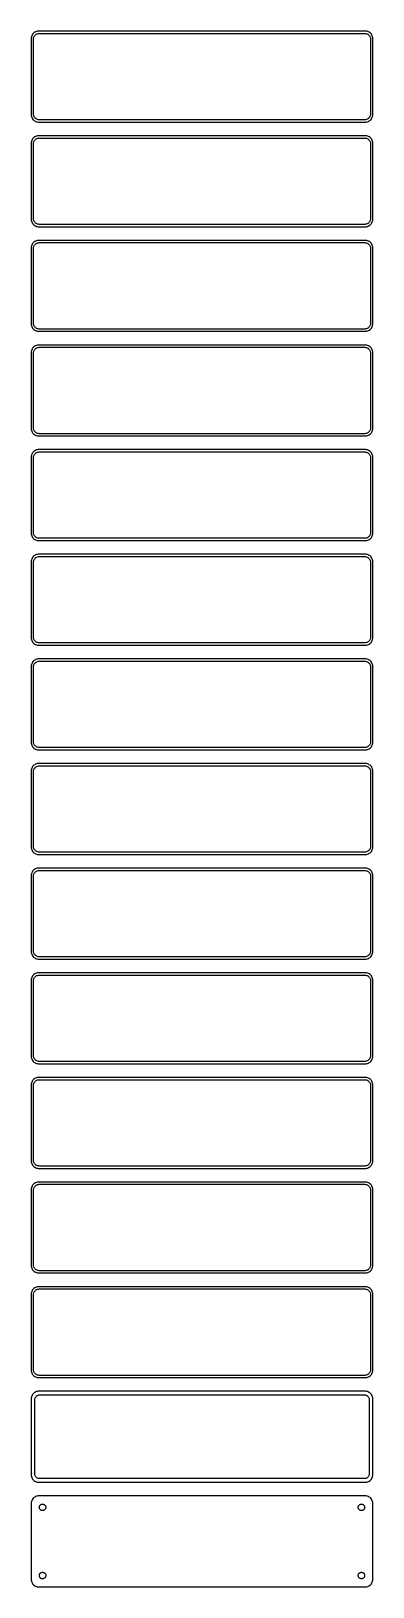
# Model space of a CAD drawing. Header units: metres. Extents: x -112 to 112, y 1005 to 2031.
import ezdxf

# ---------------------------------------------------------------- set-up
doc = ezdxf.new("R2010")
doc.units = ezdxf.units.M

msp = doc.modelspace()

# ---------------------------------------------------------------- linework, layer by layer
for p, q in [((-112.461, 2026.63), (-112.5, 2026)), ((-112.5, 2026), (-112.5, 1976)), ((-112.343, 2027.24), (-112.461, 2026.63)), ((-112.149, 2027.84), (-112.343, 2027.24)), ((-111.882, 2028.41), (-112.149, 2027.84)), ((-111.545, 2028.94), (-111.882, 2028.41)), ((-111.145, 2029.42), (-111.545, 2028.94)), ((-110.687, 2029.85), (-111.145, 2029.42)), ((-111, 2025.5), (-110.968, 2026)), ((-111, 1976.5), (-111, 2025.5)), ((-110.968, 2026), (-110.874, 2026.49)), ((-110.874, 2026.49), (-110.719, 2026.97)), ((-110.719, 2026.97), (-110.505, 2027.43)), ((-110.179, 2030.22), (-110.687, 2029.85)), ((-110.505, 2027.43), (-110.236, 2027.85)), ((-110.236, 2027.85), (-109.916, 2028.24)), ((-109.629, 2030.52), (-110.179, 2030.22)), ((-109.916, 2028.24), (-109.55, 2028.58)), ((-109.045, 2030.76), (-109.629, 2030.52)), ((-109.55, 2028.58), (-109.143, 2028.88)), ((-109.143, 2028.88), (-108.703, 2029.12)), ((-108.437, 2030.91), (-109.045, 2030.76)), ((-108.703, 2029.12), (-108.236, 2029.3)), ((-107.814, 2030.99), (-108.437, 2030.91)), ((-108.236, 2029.3), (-107.75, 2029.43)), ((107.814, 2030.99), (-107.814, 2030.99)), ((-107.75, 2029.43), (-107.251, 2029.49)), ((-107.251, 2029.49), (107.251, 2029.49)), ((107.251, 2029.49), (107.75, 2029.43)), ((107.75, 2029.43), (108.236, 2029.3)), ((108.437, 2030.91), (107.814, 2030.99)), ((108.236, 2029.3), (108.703, 2029.12)), ((109.045, 2030.76), (108.437, 2030.91)), ((108.703, 2029.12), (109.143, 2028.88)), ((109.629, 2030.52), (109.045, 2030.76)), ((109.143, 2028.88), (109.55, 2028.58)), ((109.55, 2028.58), (109.916, 2028.24)), ((110.179, 2030.22), (109.629, 2030.52)), ((109.916, 2028.24), (110.236, 2027.85)), ((110.687, 2029.85), (110.179, 2030.22)), ((110.236, 2027.85), (110.505, 2027.43)), ((110.505, 2027.43), (110.719, 2026.97)), ((111.145, 2029.42), (110.687, 2029.85)), ((110.719, 2026.97), (110.874, 2026.49)), ((110.874, 2026.49), (110.968, 2026)), ((110.968, 2026), (111, 2025.5)), ((111, 2025.5), (111, 1976.5)), ((111.545, 2028.94), (111.145, 2029.42)), ((111.882, 2028.41), (111.545, 2028.94)), ((112.149, 2027.84), (111.882, 2028.41)), ((112.343, 2027.24), (112.149, 2027.84)), ((112.461, 2026.63), (112.343, 2027.24)), ((112.5, 2026), (112.461, 2026.63)), ((112.5, 1976), (112.5, 2026)), ((-112.5, 1976), (-112.461, 1975.37)), ((-112.461, 1975.37), (-112.343, 1974.76)), ((-112.343, 1974.76), (-112.149, 1974.16)), ((-112.149, 1974.16), (-111.882, 1973.59)), ((-111.882, 1973.59), (-111.545, 1973.06)), ((-111.545, 1973.06), (-111.145, 1972.58)), ((-111.145, 1972.58), (-110.687, 1972.15)), ((-110.968, 1976), (-111, 1976.5)), ((-110.874, 1975.51), (-110.968, 1976)), ((-110.719, 1975.03), (-110.874, 1975.51)), ((-110.505, 1974.57), (-110.719, 1975.03)), ((-110.687, 1972.15), (-110.179, 1971.78)), ((-110.236, 1974.15), (-110.505, 1974.57)), ((-109.916, 1973.76), (-110.236, 1974.15)), ((-110.179, 1971.78), (-109.629, 1971.48)), ((-109.55, 1973.42), (-109.916, 1973.76)), ((-109.629, 1971.48), (-109.045, 1971.24)), ((-109.143, 1973.12), (-109.55, 1973.42)), ((-108.703, 1972.88), (-109.143, 1973.12)), ((-109.045, 1971.24), (-108.437, 1971.09)), ((-108.236, 1972.7), (-108.703, 1972.88)), ((-108.437, 1971.09), (-107.814, 1971.01)), ((-107.75, 1972.57), (-108.236, 1972.7)), ((-107.814, 1971.01), (107.814, 1971.01)), ((-107.251, 1972.51), (-107.75, 1972.57)), ((107.251, 1972.51), (-107.251, 1972.51)), ((107.75, 1972.57), (107.251, 1972.51)), ((108.236, 1972.7), (107.75, 1972.57)), ((107.814, 1971.01), (108.437, 1971.09)), ((108.703, 1972.88), (108.236, 1972.7)), ((108.437, 1971.09), (109.045, 1971.24)), ((109.143, 1973.12), (108.703, 1972.88)), ((109.045, 1971.24), (109.629, 1971.48)), ((109.55, 1973.42), (109.143, 1973.12)), ((109.916, 1973.76), (109.55, 1973.42)), ((109.629, 1971.48), (110.179, 1971.78)), ((110.236, 1974.15), (109.916, 1973.76)), ((110.179, 1971.78), (110.687, 1972.15)), ((110.505, 1974.57), (110.236, 1974.15)), ((110.719, 1975.03), (110.505, 1974.57)), ((110.687, 1972.15), (111.145, 1972.58)), ((110.874, 1975.51), (110.719, 1975.03)), ((110.968, 1976), (110.874, 1975.51)), ((111, 1976.5), (110.968, 1976)), ((111.145, 1972.58), (111.545, 1973.06)), ((111.545, 1973.06), (111.882, 1973.59)), ((111.882, 1973.59), (112.149, 1974.16)), ((112.149, 1974.16), (112.343, 1974.76)), ((112.343, 1974.76), (112.461, 1975.37)), ((112.461, 1975.37), (112.5, 1976)), ((-111.545, 1959.94), (-111.882, 1959.41)), ((-111.145, 1960.42), (-111.545, 1959.94)), ((-110.687, 1960.85), (-111.145, 1960.42)), ((-110.179, 1961.22), (-110.687, 1960.85)), ((-109.629, 1961.52), (-110.179, 1961.22)), ((-109.045, 1961.76), (-109.629, 1961.52)), ((-109.55, 1959.58), (-109.143, 1959.88)), ((-109.143, 1959.88), (-108.703, 1960.12)), ((-108.437, 1961.91), (-109.045, 1961.76)), ((-108.703, 1960.12), (-108.236, 1960.3)), ((-107.814, 1961.99), (-108.437, 1961.91)), ((-108.236, 1960.3), (-107.75, 1960.43)), ((107.814, 1961.99), (-107.814, 1961.99)), ((-107.75, 1960.43), (-107.251, 1960.49)), ((-107.251, 1960.49), (107.251, 1960.49)), ((107.251, 1960.49), (107.75, 1960.43)), ((107.75, 1960.43), (108.236, 1960.3)), ((108.437, 1961.91), (107.814, 1961.99)), ((108.236, 1960.3), (108.703, 1960.12)), ((109.045, 1961.76), (108.437, 1961.91)), ((108.703, 1960.12), (109.143, 1959.88)), ((109.629, 1961.52), (109.045, 1961.76)), ((109.143, 1959.88), (109.55, 1959.58)), ((110.179, 1961.22), (109.629, 1961.52)), ((110.687, 1960.85), (110.179, 1961.22)), ((111.145, 1960.42), (110.687, 1960.85)), ((111.545, 1959.94), (111.145, 1960.42)), ((111.882, 1959.41), (111.545, 1959.94)), ((-112.461, 1957.63), (-112.5, 1957)), ((-112.5, 1957), (-112.5, 1907)), ((-112.343, 1958.24), (-112.461, 1957.63)), ((-112.149, 1958.84), (-112.343, 1958.24)), ((-111.882, 1959.41), (-112.149, 1958.84)), ((-111, 1956.5), (-110.968, 1957)), ((-111, 1907.5), (-111, 1956.5)), ((-110.968, 1957), (-110.874, 1957.49)), ((-110.874, 1957.49), (-110.719, 1957.97)), ((-110.719, 1957.97), (-110.505, 1958.43)), ((-110.505, 1958.43), (-110.236, 1958.85)), ((-110.236, 1958.85), (-109.916, 1959.24)), ((-109.916, 1959.24), (-109.55, 1959.58)), ((109.55, 1959.58), (109.916, 1959.24)), ((109.916, 1959.24), (110.236, 1958.85)), ((110.236, 1958.85), (110.505, 1958.43)), ((110.505, 1958.43), (110.719, 1957.97)), ((110.719, 1957.97), (110.874, 1957.49)), ((110.874, 1957.49), (110.968, 1957)), ((110.968, 1957), (111, 1956.5)), ((111, 1956.5), (111, 1907.5)), ((112.149, 1958.84), (111.882, 1959.41)), ((112.343, 1958.24), (112.149, 1958.84)), ((112.461, 1957.63), (112.343, 1958.24)), ((112.5, 1957), (112.461, 1957.63)), ((112.5, 1907), (112.5, 1957)), ((-112.5, 1907), (-112.461, 1906.37)), ((-112.461, 1906.37), (-112.343, 1905.76)), ((-112.343, 1905.76), (-112.149, 1905.16)), ((-112.149, 1905.16), (-111.882, 1904.59)), ((-111.882, 1904.59), (-111.545, 1904.06)), ((-111.545, 1904.06), (-111.145, 1903.58)), ((-111.145, 1903.58), (-110.687, 1903.15)), ((-110.968, 1907), (-111, 1907.5)), ((-110.874, 1906.51), (-110.968, 1907)), ((-110.719, 1906.03), (-110.874, 1906.51)), ((-110.505, 1905.57), (-110.719, 1906.03)), ((-110.687, 1903.15), (-110.179, 1902.78)), ((-110.236, 1905.15), (-110.505, 1905.57)), ((-109.916, 1904.76), (-110.236, 1905.15)), ((-110.179, 1902.78), (-109.629, 1902.48)), ((-109.55, 1904.42), (-109.916, 1904.76)), ((-109.629, 1902.48), (-109.045, 1902.24)), ((-109.143, 1904.12), (-109.55, 1904.42)), ((-108.703, 1903.88), (-109.143, 1904.12)), ((-109.045, 1902.24), (-108.437, 1902.09)), ((-108.236, 1903.7), (-108.703, 1903.88)), ((-108.437, 1902.09), (-107.814, 1902.01)), ((-107.75, 1903.57), (-108.236, 1903.7)), ((-107.814, 1902.01), (107.814, 1902.01)), ((-107.251, 1903.51), (-107.75, 1903.57)), ((107.251, 1903.51), (-107.251, 1903.51)), ((107.75, 1903.57), (107.251, 1903.51)), ((108.236, 1903.7), (107.75, 1903.57)), ((107.814, 1902.01), (108.437, 1902.09)), ((108.703, 1903.88), (108.236, 1903.7)), ((108.437, 1902.09), (109.045, 1902.24)), ((109.143, 1904.12), (108.703, 1903.88)), ((109.045, 1902.24), (109.629, 1902.48)), ((109.55, 1904.42), (109.143, 1904.12)), ((109.916, 1904.76), (109.55, 1904.42)), ((109.629, 1902.48), (110.179, 1902.78)), ((110.236, 1905.15), (109.916, 1904.76)), ((110.179, 1902.78), (110.687, 1903.15)), ((110.505, 1905.57), (110.236, 1905.15)), ((110.719, 1906.03), (110.505, 1905.57)), ((110.687, 1903.15), (111.145, 1903.58)), ((110.874, 1906.51), (110.719, 1906.03)), ((110.968, 1907), (110.874, 1906.51)), ((111, 1907.5), (110.968, 1907)), ((111.145, 1903.58), (111.545, 1904.06)), ((111.545, 1904.06), (111.882, 1904.59)), ((111.882, 1904.59), (112.149, 1905.16)), ((112.149, 1905.16), (112.343, 1905.76)), ((112.343, 1905.76), (112.461, 1906.37)), ((112.461, 1906.37), (112.5, 1907)), ((-112.461, 1888.63), (-112.5, 1888)), ((-112.5, 1888), (-112.5, 1838)), ((-112.343, 1889.24), (-112.461, 1888.63)), ((-112.149, 1889.84), (-112.343, 1889.24)), ((-111.882, 1890.41), (-112.149, 1889.84)), ((-111.545, 1890.94), (-111.882, 1890.41)), ((-111.145, 1891.42), (-111.545, 1890.94)), ((-110.687, 1891.85), (-111.145, 1891.42)), ((-111, 1887.5), (-110.968, 1888)), ((-110.968, 1888), (-110.874, 1888.49)), ((-110.874, 1888.49), (-110.719, 1888.97)), ((-110.719, 1888.97), (-110.505, 1889.43)), ((-110.179, 1892.22), (-110.687, 1891.85)), ((-110.505, 1889.43), (-110.236, 1889.85)), ((-110.236, 1889.85), (-109.916, 1890.24)), ((-109.629, 1892.52), (-110.179, 1892.22)), ((-109.916, 1890.24), (-109.55, 1890.58)), ((-109.045, 1892.76), (-109.629, 1892.52)), ((-109.55, 1890.58), (-109.143, 1890.88)), ((-109.143, 1890.88), (-108.703, 1891.12)), ((-108.437, 1892.91), (-109.045, 1892.76)), ((-108.703, 1891.12), (-108.236, 1891.3)), ((-107.814, 1892.99), (-108.437, 1892.91)), ((-108.236, 1891.3), (-107.75, 1891.43)), ((107.814, 1892.99), (-107.814, 1892.99)), ((-107.75, 1891.43), (-107.251, 1891.49)), ((-107.251, 1891.49), (107.251, 1891.49)), ((107.251, 1891.49), (107.75, 1891.43)), ((107.75, 1891.43), (108.236, 1891.3)), ((108.437, 1892.91), (107.814, 1892.99)), ((108.236, 1891.3), (108.703, 1891.12)), ((109.045, 1892.76), (108.437, 1892.91)), ((108.703, 1891.12), (109.143, 1890.88)), ((109.629, 1892.52), (109.045, 1892.76)), ((109.143, 1890.88), (109.55, 1890.58)), ((109.55, 1890.58), (109.916, 1890.24)), ((110.179, 1892.22), (109.629, 1892.52)), ((109.916, 1890.24), (110.236, 1889.85)), ((110.687, 1891.85), (110.179, 1892.22)), ((110.236, 1889.85), (110.505, 1889.43)), ((110.505, 1889.43), (110.719, 1888.97)), ((111.145, 1891.42), (110.687, 1891.85)), ((110.719, 1888.97), (110.874, 1888.49)), ((110.874, 1888.49), (110.968, 1888)), ((110.968, 1888), (111, 1887.5)), ((111.545, 1890.94), (111.145, 1891.42)), ((111.882, 1890.41), (111.545, 1890.94)), ((112.149, 1889.84), (111.882, 1890.41)), ((112.343, 1889.24), (112.149, 1889.84)), ((112.461, 1888.63), (112.343, 1889.24)), ((112.5, 1888), (112.461, 1888.63)), ((112.5, 1838), (112.5, 1888)), ((-111, 1838.5), (-111, 1887.5)), ((111, 1887.5), (111, 1838.5)), ((-112.5, 1838), (-112.461, 1837.37)), ((-112.461, 1837.37), (-112.343, 1836.76)), ((-112.343, 1836.76), (-112.149, 1836.16)), ((-110.968, 1838), (-111, 1838.5)), ((-110.874, 1837.51), (-110.968, 1838)), ((-110.719, 1837.03), (-110.874, 1837.51)), ((-110.505, 1836.57), (-110.719, 1837.03)), ((-110.236, 1836.15), (-110.505, 1836.57)), ((110.505, 1836.57), (110.236, 1836.15)), ((110.719, 1837.03), (110.505, 1836.57)), ((110.874, 1837.51), (110.719, 1837.03)), ((110.968, 1838), (110.874, 1837.51)), ((111, 1838.5), (110.968, 1838)), ((112.149, 1836.16), (112.343, 1836.76)), ((112.343, 1836.76), (112.461, 1837.37)), ((112.461, 1837.37), (112.5, 1838)), ((-112.149, 1836.16), (-111.882, 1835.59)), ((-111.882, 1835.59), (-111.545, 1835.06)), ((-111.545, 1835.06), (-111.145, 1834.58)), ((-111.145, 1834.58), (-110.687, 1834.15)), ((-110.687, 1834.15), (-110.179, 1833.78)), ((-109.916, 1835.76), (-110.236, 1836.15)), ((-110.179, 1833.78), (-109.629, 1833.48)), ((-109.55, 1835.42), (-109.916, 1835.76)), ((-109.629, 1833.48), (-109.045, 1833.24)), ((-109.143, 1835.12), (-109.55, 1835.42)), ((-108.703, 1834.88), (-109.143, 1835.12)), ((-109.045, 1833.24), (-108.437, 1833.09)), ((-108.236, 1834.7), (-108.703, 1834.88)), ((-108.437, 1833.09), (-107.814, 1833.01)), ((-107.75, 1834.57), (-108.236, 1834.7)), ((-107.814, 1833.01), (107.814, 1833.01)), ((-107.251, 1834.51), (-107.75, 1834.57)), ((107.251, 1834.51), (-107.251, 1834.51)), ((107.75, 1834.57), (107.251, 1834.51)), ((108.236, 1834.7), (107.75, 1834.57)), ((107.814, 1833.01), (108.437, 1833.09)), ((108.703, 1834.88), (108.236, 1834.7)), ((108.437, 1833.09), (109.045, 1833.24)), ((109.143, 1835.12), (108.703, 1834.88)), ((109.045, 1833.24), (109.629, 1833.48)), ((109.55, 1835.42), (109.143, 1835.12)), ((109.916, 1835.76), (109.55, 1835.42)), ((109.629, 1833.48), (110.179, 1833.78)), ((110.236, 1836.15), (109.916, 1835.76)), ((110.179, 1833.78), (110.687, 1834.15)), ((110.687, 1834.15), (111.145, 1834.58)), ((111.145, 1834.58), (111.545, 1835.06)), ((111.545, 1835.06), (111.882, 1835.59)), ((111.882, 1835.59), (112.149, 1836.16)), ((-112.461, 1819.63), (-112.5, 1819)), ((-112.5, 1819), (-112.5, 1769)), ((-112.343, 1820.24), (-112.461, 1819.63)), ((-112.149, 1820.84), (-112.343, 1820.24)), ((-111.882, 1821.41), (-112.149, 1820.84)), ((-111.545, 1821.94), (-111.882, 1821.41)), ((-111.145, 1822.42), (-111.545, 1821.94)), ((-110.687, 1822.85), (-111.145, 1822.42)), ((-111, 1818.5), (-110.968, 1819)), ((-111, 1769.5), (-111, 1818.5)), ((-110.968, 1819), (-110.874, 1819.49)), ((-110.874, 1819.49), (-110.719, 1819.97)), ((-110.719, 1819.97), (-110.505, 1820.43)), ((-110.179, 1823.22), (-110.687, 1822.85)), ((-110.505, 1820.43), (-110.236, 1820.85)), ((-110.236, 1820.85), (-109.916, 1821.24)), ((-109.629, 1823.52), (-110.179, 1823.22)), ((-109.916, 1821.24), (-109.55, 1821.58)), ((-109.045, 1823.76), (-109.629, 1823.52)), ((-109.55, 1821.58), (-109.143, 1821.88)), ((-109.143, 1821.88), (-108.703, 1822.12)), ((-108.437, 1823.91), (-109.045, 1823.76)), ((-108.703, 1822.12), (-108.236, 1822.3)), ((-107.814, 1823.99), (-108.437, 1823.91)), ((-108.236, 1822.3), (-107.75, 1822.43)), ((107.814, 1823.99), (-107.814, 1823.99)), ((-107.75, 1822.43), (-107.251, 1822.49)), ((-107.251, 1822.49), (107.251, 1822.49)), ((107.251, 1822.49), (107.75, 1822.43)), ((107.75, 1822.43), (108.236, 1822.3)), ((108.437, 1823.91), (107.814, 1823.99)), ((108.236, 1822.3), (108.703, 1822.12)), ((109.045, 1823.76), (108.437, 1823.91)), ((108.703, 1822.12), (109.143, 1821.88)), ((109.629, 1823.52), (109.045, 1823.76)), ((109.143, 1821.88), (109.55, 1821.58)), ((109.55, 1821.58), (109.916, 1821.24)), ((110.179, 1823.22), (109.629, 1823.52)), ((109.916, 1821.24), (110.236, 1820.85)), ((110.687, 1822.85), (110.179, 1823.22)), ((110.236, 1820.85), (110.505, 1820.43)), ((110.505, 1820.43), (110.719, 1819.97)), ((111.145, 1822.42), (110.687, 1822.85)), ((110.719, 1819.97), (110.874, 1819.49)), ((110.874, 1819.49), (110.968, 1819)), ((110.968, 1819), (111, 1818.5)), ((111, 1818.5), (111, 1769.5)), ((111.545, 1821.94), (111.145, 1822.42)), ((111.882, 1821.41), (111.545, 1821.94)), ((112.149, 1820.84), (111.882, 1821.41)), ((112.343, 1820.24), (112.149, 1820.84)), ((112.461, 1819.63), (112.343, 1820.24)), ((112.5, 1819), (112.461, 1819.63)), ((112.5, 1769), (112.5, 1819)), ((-112.5, 1769), (-112.461, 1768.37)), ((-112.461, 1768.37), (-112.343, 1767.76)), ((-112.343, 1767.76), (-112.149, 1767.16)), ((-112.149, 1767.16), (-111.882, 1766.59)), ((-111.882, 1766.59), (-111.545, 1766.06)), ((-111.545, 1766.06), (-111.145, 1765.58)), ((-111.145, 1765.58), (-110.687, 1765.15)), ((-110.968, 1769), (-111, 1769.5)), ((-110.874, 1768.51), (-110.968, 1769)), ((-110.719, 1768.03), (-110.874, 1768.51)), ((-110.505, 1767.57), (-110.719, 1768.03)), ((-110.687, 1765.15), (-110.179, 1764.78)), ((-110.236, 1767.15), (-110.505, 1767.57)), ((-109.916, 1766.76), (-110.236, 1767.15)), ((-110.179, 1764.78), (-109.629, 1764.48)), ((-109.55, 1766.42), (-109.916, 1766.76)), ((-109.143, 1766.12), (-109.55, 1766.42)), ((-108.703, 1765.88), (-109.143, 1766.12)), ((-108.236, 1765.7), (-108.703, 1765.88)), ((-107.75, 1765.57), (-108.236, 1765.7)), ((-107.251, 1765.51), (-107.75, 1765.57)), ((107.251, 1765.51), (-107.251, 1765.51)), ((107.75, 1765.57), (107.251, 1765.51)), ((108.236, 1765.7), (107.75, 1765.57)), ((108.703, 1765.88), (108.236, 1765.7)), ((109.143, 1766.12), (108.703, 1765.88)), ((109.55, 1766.42), (109.143, 1766.12)), ((109.916, 1766.76), (109.55, 1766.42)), ((109.629, 1764.48), (110.179, 1764.78)), ((110.236, 1767.15), (109.916, 1766.76)), ((110.179, 1764.78), (110.687, 1765.15)), ((110.505, 1767.57), (110.236, 1767.15)), ((110.719, 1768.03), (110.505, 1767.57)), ((110.687, 1765.15), (111.145, 1765.58)), ((110.874, 1768.51), (110.719, 1768.03)), ((110.968, 1769), (110.874, 1768.51)), ((111, 1769.5), (110.968, 1769)), ((111.145, 1765.58), (111.545, 1766.06)), ((111.545, 1766.06), (111.882, 1766.59)), ((111.882, 1766.59), (112.149, 1767.16)), ((112.149, 1767.16), (112.343, 1767.76)), ((112.343, 1767.76), (112.461, 1768.37)), ((112.461, 1768.37), (112.5, 1769)), ((-109.629, 1754.52), (-110.179, 1754.22)), ((-109.629, 1764.48), (-109.045, 1764.24)), ((-109.045, 1754.76), (-109.629, 1754.52)), ((-109.045, 1764.24), (-108.437, 1764.09)), ((-108.437, 1754.91), (-109.045, 1754.76)), ((-108.437, 1764.09), (-107.814, 1764.01)), ((-107.814, 1754.99), (-108.437, 1754.91)), ((-107.814, 1764.01), (107.814, 1764.01)), ((107.814, 1754.99), (-107.814, 1754.99)), ((107.814, 1764.01), (108.437, 1764.09)), ((108.437, 1754.91), (107.814, 1754.99)), ((108.437, 1764.09), (109.045, 1764.24)), ((109.045, 1754.76), (108.437, 1754.91)), ((109.045, 1764.24), (109.629, 1764.48)), ((109.629, 1754.52), (109.045, 1754.76)), ((110.179, 1754.22), (109.629, 1754.52)), ((-112.461, 1750.63), (-112.5, 1750)), ((-112.5, 1750), (-112.5, 1700)), ((-112.343, 1751.24), (-112.461, 1750.63)), ((-112.149, 1751.84), (-112.343, 1751.24)), ((-111.882, 1752.41), (-112.149, 1751.84)), ((-111.545, 1752.94), (-111.882, 1752.41)), ((-111.145, 1753.42), (-111.545, 1752.94)), ((-110.687, 1753.85), (-111.145, 1753.42)), ((-111, 1749.5), (-110.968, 1750)), ((-111, 1700.5), (-111, 1749.5)), ((-110.968, 1750), (-110.874, 1750.49)), ((-110.874, 1750.49), (-110.719, 1750.97)), ((-110.719, 1750.97), (-110.505, 1751.43)), ((-110.179, 1754.22), (-110.687, 1753.85)), ((-110.505, 1751.43), (-110.236, 1751.85)), ((-110.236, 1751.85), (-109.916, 1752.24)), ((-109.916, 1752.24), (-109.55, 1752.58)), ((-109.55, 1752.58), (-109.143, 1752.88)), ((-109.143, 1752.88), (-108.703, 1753.12)), ((-108.703, 1753.12), (-108.236, 1753.3)), ((-108.236, 1753.3), (-107.75, 1753.43)), ((-107.75, 1753.43), (-107.251, 1753.49)), ((-107.251, 1753.49), (107.251, 1753.49)), ((107.251, 1753.49), (107.75, 1753.43)), ((107.75, 1753.43), (108.236, 1753.3)), ((108.236, 1753.3), (108.703, 1753.12)), ((108.703, 1753.12), (109.143, 1752.88)), ((109.143, 1752.88), (109.55, 1752.58)), ((109.55, 1752.58), (109.916, 1752.24)), ((109.916, 1752.24), (110.236, 1751.85)), ((110.687, 1753.85), (110.179, 1754.22)), ((110.236, 1751.85), (110.505, 1751.43)), ((110.505, 1751.43), (110.719, 1750.97)), ((111.145, 1753.42), (110.687, 1753.85)), ((110.719, 1750.97), (110.874, 1750.49)), ((110.874, 1750.49), (110.968, 1750)), ((110.968, 1750), (111, 1749.5)), ((111, 1749.5), (111, 1700.5)), ((111.545, 1752.94), (111.145, 1753.42)), ((111.882, 1752.41), (111.545, 1752.94)), ((112.149, 1751.84), (111.882, 1752.41)), ((112.343, 1751.24), (112.149, 1751.84)), ((112.461, 1750.63), (112.343, 1751.24)), ((112.5, 1750), (112.461, 1750.63)), ((112.5, 1700), (112.5, 1750)), ((-112.5, 1700), (-112.461, 1699.37)), ((-112.461, 1699.37), (-112.343, 1698.76)), ((-112.343, 1698.76), (-112.149, 1698.16)), ((-112.149, 1698.16), (-111.882, 1697.59)), ((-111.882, 1697.59), (-111.545, 1697.06)), ((-111.545, 1697.06), (-111.145, 1696.58)), ((-111.145, 1696.58), (-110.687, 1696.15)), ((-110.968, 1700), (-111, 1700.5)), ((-110.874, 1699.51), (-110.968, 1700)), ((-110.719, 1699.03), (-110.874, 1699.51)), ((-110.505, 1698.57), (-110.719, 1699.03)), ((-110.687, 1696.15), (-110.179, 1695.78)), ((-110.236, 1698.15), (-110.505, 1698.57)), ((-109.916, 1697.76), (-110.236, 1698.15)), ((-110.179, 1695.78), (-109.629, 1695.48)), ((-109.55, 1697.42), (-109.916, 1697.76)), ((-109.629, 1695.48), (-109.045, 1695.24)), ((-109.143, 1697.12), (-109.55, 1697.42)), ((-108.703, 1696.88), (-109.143, 1697.12)), ((-109.045, 1695.24), (-108.437, 1695.09)), ((-108.236, 1696.7), (-108.703, 1696.88)), ((-108.437, 1695.09), (-107.814, 1695.01)), ((-107.75, 1696.57), (-108.236, 1696.7)), ((-107.814, 1695.01), (107.814, 1695.01)), ((-107.251, 1696.51), (-107.75, 1696.57)), ((107.251, 1696.51), (-107.251, 1696.51)), ((107.75, 1696.57), (107.251, 1696.51)), ((108.236, 1696.7), (107.75, 1696.57)), ((107.814, 1695.01), (108.437, 1695.09)), ((108.703, 1696.88), (108.236, 1696.7)), ((108.437, 1695.09), (109.045, 1695.24)), ((109.143, 1697.12), (108.703, 1696.88)), ((109.045, 1695.24), (109.629, 1695.48)), ((109.55, 1697.42), (109.143, 1697.12)), ((109.916, 1697.76), (109.55, 1697.42)), ((109.629, 1695.48), (110.179, 1695.78)), ((110.236, 1698.15), (109.916, 1697.76)), ((110.179, 1695.78), (110.687, 1696.15)), ((110.505, 1698.57), (110.236, 1698.15)), ((110.719, 1699.03), (110.505, 1698.57)), ((110.687, 1696.15), (111.145, 1696.58)), ((110.874, 1699.51), (110.719, 1699.03)), ((110.968, 1700), (110.874, 1699.51)), ((111, 1700.5), (110.968, 1700)), ((111.145, 1696.58), (111.545, 1697.06)), ((111.545, 1697.06), (111.882, 1697.59)), ((111.882, 1697.59), (112.149, 1698.16)), ((112.149, 1698.16), (112.343, 1698.76)), ((112.343, 1698.76), (112.461, 1699.37)), ((112.461, 1699.37), (112.5, 1700)), ((-112.149, 1682.84), (-112.343, 1682.24)), ((-111.882, 1683.41), (-112.149, 1682.84)), ((-111.545, 1683.94), (-111.882, 1683.41)), ((-111.145, 1684.42), (-111.545, 1683.94)), ((-110.687, 1684.85), (-111.145, 1684.42)), ((-110.179, 1685.22), (-110.687, 1684.85)), ((-110.505, 1682.43), (-110.236, 1682.85)), ((-110.236, 1682.85), (-109.916, 1683.24)), ((-109.629, 1685.52), (-110.179, 1685.22)), ((-109.916, 1683.24), (-109.55, 1683.58)), ((-109.045, 1685.76), (-109.629, 1685.52)), ((-109.55, 1683.58), (-109.143, 1683.88)), ((-109.143, 1683.88), (-108.703, 1684.12)), ((-108.437, 1685.91), (-109.045, 1685.76)), ((-108.703, 1684.12), (-108.236, 1684.3)), ((-107.814, 1685.99), (-108.437, 1685.91)), ((-108.236, 1684.3), (-107.75, 1684.43)), ((107.814, 1685.99), (-107.814, 1685.99)), ((-107.75, 1684.43), (-107.251, 1684.49)), ((-107.251, 1684.49), (107.251, 1684.49)), ((107.251, 1684.49), (107.75, 1684.43)), ((107.75, 1684.43), (108.236, 1684.3)), ((108.437, 1685.91), (107.814, 1685.99)), ((108.236, 1684.3), (108.703, 1684.12)), ((109.045, 1685.76), (108.437, 1685.91)), ((108.703, 1684.12), (109.143, 1683.88)), ((109.629, 1685.52), (109.045, 1685.76)), ((109.143, 1683.88), (109.55, 1683.58)), ((109.55, 1683.58), (109.916, 1683.24)), ((110.179, 1685.22), (109.629, 1685.52)), ((109.916, 1683.24), (110.236, 1682.85)), ((110.687, 1684.85), (110.179, 1685.22)), ((110.236, 1682.85), (110.505, 1682.43)), ((111.145, 1684.42), (110.687, 1684.85)), ((111.545, 1683.94), (111.145, 1684.42)), ((111.882, 1683.41), (111.545, 1683.94)), ((112.149, 1682.84), (111.882, 1683.41)), ((112.343, 1682.24), (112.149, 1682.84)), ((-112.461, 1681.63), (-112.5, 1681)), ((-112.5, 1681), (-112.5, 1631)), ((-112.343, 1682.24), (-112.461, 1681.63)), ((-111, 1680.5), (-110.968, 1681)), ((-111, 1631.5), (-111, 1680.5)), ((-110.968, 1681), (-110.874, 1681.49)), ((-110.874, 1681.49), (-110.719, 1681.97)), ((-110.719, 1681.97), (-110.505, 1682.43)), ((110.505, 1682.43), (110.719, 1681.97)), ((110.719, 1681.97), (110.874, 1681.49)), ((110.874, 1681.49), (110.968, 1681)), ((110.968, 1681), (111, 1680.5)), ((111, 1680.5), (111, 1631.5)), ((112.461, 1681.63), (112.343, 1682.24)), ((112.5, 1681), (112.461, 1681.63)), ((112.5, 1631), (112.5, 1681)), ((-110.968, 1631), (-111, 1631.5)), ((111, 1631.5), (110.968, 1631)), ((-112.5, 1631), (-112.461, 1630.37)), ((-112.461, 1630.37), (-112.343, 1629.76)), ((-112.343, 1629.76), (-112.149, 1629.16)), ((-112.149, 1629.16), (-111.882, 1628.59)), ((-111.882, 1628.59), (-111.545, 1628.06)), ((-111.545, 1628.06), (-111.145, 1627.58)), ((-111.145, 1627.58), (-110.687, 1627.15)), ((-110.874, 1630.51), (-110.968, 1631)), ((-110.719, 1630.03), (-110.874, 1630.51)), ((-110.505, 1629.57), (-110.719, 1630.03)), ((-110.687, 1627.15), (-110.179, 1626.78)), ((-110.236, 1629.15), (-110.505, 1629.57)), ((-109.916, 1628.76), (-110.236, 1629.15)), ((-110.179, 1626.78), (-109.629, 1626.48)), ((-109.55, 1628.42), (-109.916, 1628.76)), ((-109.629, 1626.48), (-109.045, 1626.24)), ((-109.143, 1628.12), (-109.55, 1628.42)), ((-108.703, 1627.88), (-109.143, 1628.12)), ((-109.045, 1626.24), (-108.437, 1626.09)), ((-108.236, 1627.7), (-108.703, 1627.88)), ((-108.437, 1626.09), (-107.814, 1626.01)), ((-107.75, 1627.57), (-108.236, 1627.7)), ((-107.814, 1626.01), (107.814, 1626.01)), ((-107.251, 1627.51), (-107.75, 1627.57)), ((107.251, 1627.51), (-107.251, 1627.51)), ((107.75, 1627.57), (107.251, 1627.51)), ((108.236, 1627.7), (107.75, 1627.57)), ((107.814, 1626.01), (108.437, 1626.09)), ((108.703, 1627.88), (108.236, 1627.7)), ((108.437, 1626.09), (109.045, 1626.24)), ((109.143, 1628.12), (108.703, 1627.88)), ((109.045, 1626.24), (109.629, 1626.48)), ((109.55, 1628.42), (109.143, 1628.12)), ((109.916, 1628.76), (109.55, 1628.42)), ((109.629, 1626.48), (110.179, 1626.78)), ((110.236, 1629.15), (109.916, 1628.76)), ((110.179, 1626.78), (110.687, 1627.15)), ((110.505, 1629.57), (110.236, 1629.15)), ((110.719, 1630.03), (110.505, 1629.57)), ((110.687, 1627.15), (111.145, 1627.58)), ((110.874, 1630.51), (110.719, 1630.03)), ((110.968, 1631), (110.874, 1630.51)), ((111.145, 1627.58), (111.545, 1628.06)), ((111.545, 1628.06), (111.882, 1628.59)), ((111.882, 1628.59), (112.149, 1629.16)), ((112.149, 1629.16), (112.343, 1629.76)), ((112.343, 1629.76), (112.461, 1630.37)), ((112.461, 1630.37), (112.5, 1631)), ((-112.461, 1612.63), (-112.5, 1612)), ((-112.5, 1612), (-112.5, 1562)), ((-112.343, 1613.24), (-112.461, 1612.63)), ((-112.149, 1613.84), (-112.343, 1613.24)), ((-111.882, 1614.41), (-112.149, 1613.84)), ((-111.545, 1614.94), (-111.882, 1614.41)), ((-111.145, 1615.42), (-111.545, 1614.94)), ((-110.687, 1615.85), (-111.145, 1615.42)), ((-111, 1611.5), (-110.968, 1612)), ((-111, 1562.5), (-111, 1611.5)), ((-110.968, 1612), (-110.874, 1612.49)), ((-110.874, 1612.49), (-110.719, 1612.97)), ((-110.719, 1612.97), (-110.505, 1613.43)), ((-110.179, 1616.22), (-110.687, 1615.85)), ((-110.505, 1613.43), (-110.236, 1613.85)), ((-110.236, 1613.85), (-109.916, 1614.24)), ((-109.629, 1616.52), (-110.179, 1616.22)), ((-109.916, 1614.24), (-109.55, 1614.58)), ((-109.045, 1616.76), (-109.629, 1616.52)), ((-109.55, 1614.58), (-109.143, 1614.88)), ((-109.143, 1614.88), (-108.703, 1615.12)), ((-108.437, 1616.91), (-109.045, 1616.76)), ((-108.703, 1615.12), (-108.236, 1615.3)), ((-107.814, 1616.99), (-108.437, 1616.91)), ((-108.236, 1615.3), (-107.75, 1615.43)), ((107.814, 1616.99), (-107.814, 1616.99)), ((-107.75, 1615.43), (-107.251, 1615.49)), ((-107.251, 1615.49), (107.251, 1615.49)), ((107.251, 1615.49), (107.75, 1615.43)), ((107.75, 1615.43), (108.236, 1615.3)), ((108.437, 1616.91), (107.814, 1616.99)), ((108.236, 1615.3), (108.703, 1615.12)), ((109.045, 1616.76), (108.437, 1616.91)), ((108.703, 1615.12), (109.143, 1614.88)), ((109.629, 1616.52), (109.045, 1616.76)), ((109.143, 1614.88), (109.55, 1614.58)), ((109.55, 1614.58), (109.916, 1614.24)), ((110.179, 1616.22), (109.629, 1616.52)), ((109.916, 1614.24), (110.236, 1613.85)), ((110.687, 1615.85), (110.179, 1616.22)), ((110.236, 1613.85), (110.505, 1613.43)), ((110.505, 1613.43), (110.719, 1612.97)), ((111.145, 1615.42), (110.687, 1615.85)), ((110.719, 1612.97), (110.874, 1612.49)), ((110.874, 1612.49), (110.968, 1612)), ((110.968, 1612), (111, 1611.5)), ((111, 1611.5), (111, 1562.5)), ((111.545, 1614.94), (111.145, 1615.42)), ((111.882, 1614.41), (111.545, 1614.94)), ((112.149, 1613.84), (111.882, 1614.41)), ((112.343, 1613.24), (112.149, 1613.84)), ((112.461, 1612.63), (112.343, 1613.24)), ((112.5, 1612), (112.461, 1612.63)), ((112.5, 1562), (112.5, 1612)), ((-112.5, 1562), (-112.461, 1561.37)), ((-112.461, 1561.37), (-112.343, 1560.76)), ((-112.343, 1560.76), (-112.149, 1560.16)), ((-112.149, 1560.16), (-111.882, 1559.59)), ((-111.882, 1559.59), (-111.545, 1559.06)), ((-110.968, 1562), (-111, 1562.5)), ((-110.874, 1561.51), (-110.968, 1562)), ((-110.719, 1561.03), (-110.874, 1561.51)), ((-110.505, 1560.57), (-110.719, 1561.03)), ((-110.236, 1560.15), (-110.505, 1560.57)), ((-109.916, 1559.76), (-110.236, 1560.15)), ((-109.55, 1559.42), (-109.916, 1559.76)), ((109.916, 1559.76), (109.55, 1559.42)), ((110.236, 1560.15), (109.916, 1559.76)), ((110.505, 1560.57), (110.236, 1560.15)), ((110.719, 1561.03), (110.505, 1560.57)), ((110.874, 1561.51), (110.719, 1561.03)), ((110.968, 1562), (110.874, 1561.51)), ((111, 1562.5), (110.968, 1562)), ((111.545, 1559.06), (111.882, 1559.59)), ((111.882, 1559.59), (112.149, 1560.16)), ((112.149, 1560.16), (112.343, 1560.76)), ((112.343, 1560.76), (112.461, 1561.37)), ((112.461, 1561.37), (112.5, 1562)), ((-111.545, 1559.06), (-111.145, 1558.58)), ((-111.145, 1558.58), (-110.687, 1558.15)), ((-110.687, 1558.15), (-110.179, 1557.78)), ((-110.179, 1557.78), (-109.629, 1557.48)), ((-109.629, 1557.48), (-109.045, 1557.24)), ((-109.143, 1559.12), (-109.55, 1559.42)), ((-108.703, 1558.88), (-109.143, 1559.12)), ((-109.045, 1557.24), (-108.437, 1557.09)), ((-108.236, 1558.7), (-108.703, 1558.88)), ((-108.437, 1557.09), (-107.814, 1557.01)), ((-107.75, 1558.57), (-108.236, 1558.7)), ((-107.814, 1557.01), (107.814, 1557.01)), ((-107.251, 1558.51), (-107.75, 1558.57)), ((107.251, 1558.51), (-107.251, 1558.51)), ((107.75, 1558.57), (107.251, 1558.51)), ((108.236, 1558.7), (107.75, 1558.57)), ((107.814, 1557.01), (108.437, 1557.09)), ((108.703, 1558.88), (108.236, 1558.7)), ((108.437, 1557.09), (109.045, 1557.24)), ((109.143, 1559.12), (108.703, 1558.88)), ((109.045, 1557.24), (109.629, 1557.48)), ((109.55, 1559.42), (109.143, 1559.12)), ((109.629, 1557.48), (110.179, 1557.78)), ((110.179, 1557.78), (110.687, 1558.15)), ((110.687, 1558.15), (111.145, 1558.58)), ((111.145, 1558.58), (111.545, 1559.06)), ((-112.461, 1543.63), (-112.5, 1543)), ((-112.5, 1543), (-112.5, 1493)), ((-112.343, 1544.24), (-112.461, 1543.63)), ((-112.149, 1544.84), (-112.343, 1544.24)), ((-111.882, 1545.41), (-112.149, 1544.84)), ((-111.545, 1545.94), (-111.882, 1545.41)), ((-111.145, 1546.42), (-111.545, 1545.94)), ((-110.687, 1546.85), (-111.145, 1546.42)), ((-111, 1542.5), (-110.968, 1543)), ((-111, 1493.5), (-111, 1542.5)), ((-110.968, 1543), (-110.874, 1543.49)), ((-110.874, 1543.49), (-110.719, 1543.97)), ((-110.719, 1543.97), (-110.505, 1544.43)), ((-110.179, 1547.22), (-110.687, 1546.85)), ((-110.505, 1544.43), (-110.236, 1544.85)), ((-110.236, 1544.85), (-109.916, 1545.24)), ((-109.629, 1547.52), (-110.179, 1547.22)), ((-109.916, 1545.24), (-109.55, 1545.58)), ((-109.045, 1547.76), (-109.629, 1547.52)), ((-109.55, 1545.58), (-109.143, 1545.88)), ((-109.143, 1545.88), (-108.703, 1546.12)), ((-108.437, 1547.91), (-109.045, 1547.76)), ((-108.703, 1546.12), (-108.236, 1546.3)), ((-107.814, 1547.99), (-108.437, 1547.91)), ((-108.236, 1546.3), (-107.75, 1546.43)), ((107.814, 1547.99), (-107.814, 1547.99)), ((-107.75, 1546.43), (-107.251, 1546.49)), ((-107.251, 1546.49), (107.251, 1546.49)), ((107.251, 1546.49), (107.75, 1546.43)), ((107.75, 1546.43), (108.236, 1546.3)), ((108.437, 1547.91), (107.814, 1547.99)), ((108.236, 1546.3), (108.703, 1546.12)), ((109.045, 1547.76), (108.437, 1547.91)), ((108.703, 1546.12), (109.143, 1545.88)), ((109.629, 1547.52), (109.045, 1547.76)), ((109.143, 1545.88), (109.55, 1545.58)), ((109.55, 1545.58), (109.916, 1545.24)), ((110.179, 1547.22), (109.629, 1547.52)), ((109.916, 1545.24), (110.236, 1544.85)), ((110.687, 1546.85), (110.179, 1547.22)), ((110.236, 1544.85), (110.505, 1544.43)), ((110.505, 1544.43), (110.719, 1543.97)), ((111.145, 1546.42), (110.687, 1546.85)), ((110.719, 1543.97), (110.874, 1543.49)), ((110.874, 1543.49), (110.968, 1543)), ((110.968, 1543), (111, 1542.5)), ((111, 1542.5), (111, 1493.5)), ((111.545, 1545.94), (111.145, 1546.42)), ((111.882, 1545.41), (111.545, 1545.94)), ((112.149, 1544.84), (111.882, 1545.41)), ((112.343, 1544.24), (112.149, 1544.84)), ((112.461, 1543.63), (112.343, 1544.24)), ((112.5, 1543), (112.461, 1543.63)), ((112.5, 1493), (112.5, 1543)), ((-112.5, 1493), (-112.461, 1492.37)), ((-112.461, 1492.37), (-112.343, 1491.76)), ((-112.343, 1491.76), (-112.149, 1491.16)), ((-112.149, 1491.16), (-111.882, 1490.59)), ((-111.882, 1490.59), (-111.545, 1490.06)), ((-111.545, 1490.06), (-111.145, 1489.58)), ((-111.145, 1489.58), (-110.687, 1489.15)), ((-110.968, 1493), (-111, 1493.5)), ((-110.874, 1492.51), (-110.968, 1493)), ((-110.719, 1492.03), (-110.874, 1492.51)), ((-110.505, 1491.57), (-110.719, 1492.03)), ((-110.687, 1489.15), (-110.179, 1488.78)), ((-110.236, 1491.15), (-110.505, 1491.57)), ((-109.916, 1490.76), (-110.236, 1491.15)), ((-110.179, 1488.78), (-109.629, 1488.48)), ((-109.55, 1490.42), (-109.916, 1490.76)), ((-109.629, 1488.48), (-109.045, 1488.24)), ((-109.143, 1490.12), (-109.55, 1490.42)), ((-108.703, 1489.88), (-109.143, 1490.12)), ((-109.045, 1488.24), (-108.437, 1488.09)), ((-108.236, 1489.7), (-108.703, 1489.88)), ((-108.437, 1488.09), (-107.814, 1488.01)), ((-107.75, 1489.57), (-108.236, 1489.7)), ((-107.814, 1488.01), (107.814, 1488.01)), ((-107.251, 1489.51), (-107.75, 1489.57)), ((107.251, 1489.51), (-107.251, 1489.51)), ((107.75, 1489.57), (107.251, 1489.51)), ((108.236, 1489.7), (107.75, 1489.57)), ((107.814, 1488.01), (108.437, 1488.09)), ((108.703, 1489.88), (108.236, 1489.7)), ((108.437, 1488.09), (109.045, 1488.24)), ((109.143, 1490.12), (108.703, 1489.88)), ((109.045, 1488.24), (109.629, 1488.48)), ((109.55, 1490.42), (109.143, 1490.12)), ((109.916, 1490.76), (109.55, 1490.42)), ((109.629, 1488.48), (110.179, 1488.78)), ((110.236, 1491.15), (109.916, 1490.76)), ((110.179, 1488.78), (110.687, 1489.15)), ((110.505, 1491.57), (110.236, 1491.15)), ((110.719, 1492.03), (110.505, 1491.57)), ((110.687, 1489.15), (111.145, 1489.58)), ((110.874, 1492.51), (110.719, 1492.03)), ((110.968, 1493), (110.874, 1492.51)), ((111, 1493.5), (110.968, 1493)), ((111.145, 1489.58), (111.545, 1490.06)), ((111.545, 1490.06), (111.882, 1490.59)), ((111.882, 1490.59), (112.149, 1491.16)), ((112.149, 1491.16), (112.343, 1491.76)), ((112.343, 1491.76), (112.461, 1492.37)), ((112.461, 1492.37), (112.5, 1493)), ((-111.145, 1477.42), (-111.545, 1476.94)), ((-110.687, 1477.85), (-111.145, 1477.42)), ((-110.179, 1478.22), (-110.687, 1477.85)), ((-109.629, 1478.52), (-110.179, 1478.22)), ((-109.045, 1478.76), (-109.629, 1478.52)), ((-108.437, 1478.91), (-109.045, 1478.76)), ((-107.814, 1478.99), (-108.437, 1478.91)), ((-108.236, 1477.3), (-107.75, 1477.43)), ((107.814, 1478.99), (-107.814, 1478.99)), ((-107.75, 1477.43), (-107.251, 1477.49)), ((-107.251, 1477.49), (107.251, 1477.49)), ((107.251, 1477.49), (107.75, 1477.43)), ((107.75, 1477.43), (108.236, 1477.3)), ((108.437, 1478.91), (107.814, 1478.99)), ((109.045, 1478.76), (108.437, 1478.91)), ((109.629, 1478.52), (109.045, 1478.76)), ((110.179, 1478.22), (109.629, 1478.52)), ((110.687, 1477.85), (110.179, 1478.22)), ((111.145, 1477.42), (110.687, 1477.85)), ((111.545, 1476.94), (111.145, 1477.42)), ((-112.461, 1474.63), (-112.5, 1474)), ((-112.5, 1474), (-112.5, 1424)), ((-112.343, 1475.24), (-112.461, 1474.63)), ((-112.149, 1475.84), (-112.343, 1475.24)), ((-111.882, 1476.41), (-112.149, 1475.84)), ((-111.545, 1476.94), (-111.882, 1476.41)), ((-111, 1473.5), (-110.968, 1474)), ((-111, 1424.5), (-111, 1473.5)), ((-110.968, 1474), (-110.874, 1474.49)), ((-110.874, 1474.49), (-110.719, 1474.97)), ((-110.719, 1474.97), (-110.505, 1475.43)), ((-110.505, 1475.43), (-110.236, 1475.85)), ((-110.236, 1475.85), (-109.916, 1476.24)), ((-109.916, 1476.24), (-109.55, 1476.58)), ((-109.55, 1476.58), (-109.143, 1476.88)), ((-109.143, 1476.88), (-108.703, 1477.12)), ((-108.703, 1477.12), (-108.236, 1477.3)), ((108.236, 1477.3), (108.703, 1477.12)), ((108.703, 1477.12), (109.143, 1476.88)), ((109.143, 1476.88), (109.55, 1476.58)), ((109.55, 1476.58), (109.916, 1476.24)), ((109.916, 1476.24), (110.236, 1475.85)), ((110.236, 1475.85), (110.505, 1475.43)), ((110.505, 1475.43), (110.719, 1474.97)), ((110.719, 1474.97), (110.874, 1474.49)), ((110.874, 1474.49), (110.968, 1474)), ((110.968, 1474), (111, 1473.5)), ((111, 1473.5), (111, 1424.5)), ((111.882, 1476.41), (111.545, 1476.94)), ((112.149, 1475.84), (111.882, 1476.41)), ((112.343, 1475.24), (112.149, 1475.84)), ((112.461, 1474.63), (112.343, 1475.24)), ((112.5, 1474), (112.461, 1474.63)), ((112.5, 1424), (112.5, 1474)), ((-112.5, 1424), (-112.461, 1423.37)), ((-112.461, 1423.37), (-112.343, 1422.76)), ((-112.343, 1422.76), (-112.149, 1422.16)), ((-112.149, 1422.16), (-111.882, 1421.59)), ((-111.882, 1421.59), (-111.545, 1421.06)), ((-111.545, 1421.06), (-111.145, 1420.58)), ((-111.145, 1420.58), (-110.687, 1420.15)), ((-110.968, 1424), (-111, 1424.5)), ((-110.874, 1423.51), (-110.968, 1424)), ((-110.719, 1423.03), (-110.874, 1423.51)), ((-110.505, 1422.57), (-110.719, 1423.03)), ((-110.687, 1420.15), (-110.179, 1419.78)), ((-110.236, 1422.15), (-110.505, 1422.57)), ((-109.916, 1421.76), (-110.236, 1422.15)), ((-110.179, 1419.78), (-109.629, 1419.48)), ((-109.55, 1421.42), (-109.916, 1421.76)), ((-109.629, 1419.48), (-109.045, 1419.24)), ((-109.143, 1421.12), (-109.55, 1421.42)), ((-108.703, 1420.88), (-109.143, 1421.12)), ((-109.045, 1419.24), (-108.437, 1419.09)), ((-108.236, 1420.7), (-108.703, 1420.88)), ((-108.437, 1419.09), (-107.814, 1419.01)), ((-107.75, 1420.57), (-108.236, 1420.7)), ((-107.814, 1419.01), (107.814, 1419.01)), ((-107.251, 1420.51), (-107.75, 1420.57)), ((107.251, 1420.51), (-107.251, 1420.51)), ((107.75, 1420.57), (107.251, 1420.51)), ((108.236, 1420.7), (107.75, 1420.57)), ((107.814, 1419.01), (108.437, 1419.09)), ((108.703, 1420.88), (108.236, 1420.7)), ((108.437, 1419.09), (109.045, 1419.24)), ((109.143, 1421.12), (108.703, 1420.88)), ((109.045, 1419.24), (109.629, 1419.48)), ((109.55, 1421.42), (109.143, 1421.12)), ((109.916, 1421.76), (109.55, 1421.42)), ((109.629, 1419.48), (110.179, 1419.78)), ((110.236, 1422.15), (109.916, 1421.76)), ((110.179, 1419.78), (110.687, 1420.15)), ((110.505, 1422.57), (110.236, 1422.15)), ((110.719, 1423.03), (110.505, 1422.57)), ((110.687, 1420.15), (111.145, 1420.58)), ((110.874, 1423.51), (110.719, 1423.03)), ((110.968, 1424), (110.874, 1423.51)), ((111, 1424.5), (110.968, 1424)), ((111.145, 1420.58), (111.545, 1421.06)), ((111.545, 1421.06), (111.882, 1421.59)), ((111.882, 1421.59), (112.149, 1422.16)), ((112.149, 1422.16), (112.343, 1422.76)), ((112.343, 1422.76), (112.461, 1423.37)), ((112.461, 1423.37), (112.5, 1424)), ((-112.461, 1405.63), (-112.5, 1405)), ((-112.343, 1406.24), (-112.461, 1405.63)), ((-112.149, 1406.84), (-112.343, 1406.24)), ((-111.882, 1407.41), (-112.149, 1406.84)), ((-111.545, 1407.94), (-111.882, 1407.41)), ((-111.145, 1408.42), (-111.545, 1407.94)), ((-110.687, 1408.85), (-111.145, 1408.42)), ((-110.874, 1405.49), (-110.719, 1405.97)), ((-110.719, 1405.97), (-110.505, 1406.43)), ((-110.179, 1409.22), (-110.687, 1408.85)), ((-110.505, 1406.43), (-110.236, 1406.85)), ((-110.236, 1406.85), (-109.916, 1407.24)), ((-109.629, 1409.52), (-110.179, 1409.22)), ((-109.916, 1407.24), (-109.55, 1407.58)), ((-109.045, 1409.76), (-109.629, 1409.52)), ((-109.55, 1407.58), (-109.143, 1407.88)), ((-109.143, 1407.88), (-108.703, 1408.12)), ((-108.437, 1409.91), (-109.045, 1409.76)), ((-108.703, 1408.12), (-108.236, 1408.3)), ((-107.814, 1409.99), (-108.437, 1409.91)), ((-108.236, 1408.3), (-107.75, 1408.43)), ((107.814, 1409.99), (-107.814, 1409.99)), ((-107.75, 1408.43), (-107.251, 1408.49)), ((-107.251, 1408.49), (107.251, 1408.49)), ((107.251, 1408.49), (107.75, 1408.43)), ((107.75, 1408.43), (108.236, 1408.3)), ((108.437, 1409.91), (107.814, 1409.99)), ((108.236, 1408.3), (108.703, 1408.12)), ((109.045, 1409.76), (108.437, 1409.91)), ((108.703, 1408.12), (109.143, 1407.88)), ((109.629, 1409.52), (109.045, 1409.76)), ((109.143, 1407.88), (109.55, 1407.58)), ((109.55, 1407.58), (109.916, 1407.24)), ((110.179, 1409.22), (109.629, 1409.52)), ((109.916, 1407.24), (110.236, 1406.85)), ((110.687, 1408.85), (110.179, 1409.22)), ((110.236, 1406.85), (110.505, 1406.43)), ((110.505, 1406.43), (110.719, 1405.97)), ((111.145, 1408.42), (110.687, 1408.85)), ((110.719, 1405.97), (110.874, 1405.49)), ((111.545, 1407.94), (111.145, 1408.42)), ((111.882, 1407.41), (111.545, 1407.94)), ((112.149, 1406.84), (111.882, 1407.41)), ((112.343, 1406.24), (112.149, 1406.84)), ((112.461, 1405.63), (112.343, 1406.24)), ((112.5, 1405), (112.461, 1405.63)), ((-112.5, 1405), (-112.5, 1355)), ((-111, 1404.5), (-110.968, 1405)), ((-111, 1355.5), (-111, 1404.5)), ((-110.968, 1405), (-110.874, 1405.49)), ((110.874, 1405.49), (110.968, 1405)), ((110.968, 1405), (111, 1404.5)), ((111, 1404.5), (111, 1355.5)), ((112.5, 1355), (112.5, 1405)), ((-112.5, 1355), (-112.461, 1354.37)), ((-112.461, 1354.37), (-112.343, 1353.76)), ((-110.968, 1355), (-111, 1355.5)), ((-110.874, 1354.51), (-110.968, 1355)), ((-110.719, 1354.03), (-110.874, 1354.51)), ((110.874, 1354.51), (110.719, 1354.03)), ((110.968, 1355), (110.874, 1354.51)), ((111, 1355.5), (110.968, 1355)), ((112.343, 1353.76), (112.461, 1354.37)), ((112.461, 1354.37), (112.5, 1355)), ((-112.343, 1353.76), (-112.149, 1353.16)), ((-112.149, 1353.16), (-111.882, 1352.59)), ((-111.882, 1352.59), (-111.545, 1352.06)), ((-111.545, 1352.06), (-111.145, 1351.58)), ((-111.145, 1351.58), (-110.687, 1351.15)), ((-110.505, 1353.57), (-110.719, 1354.03)), ((-110.687, 1351.15), (-110.179, 1350.78)), ((-110.236, 1353.15), (-110.505, 1353.57)), ((-109.916, 1352.76), (-110.236, 1353.15)), ((-110.179, 1350.78), (-109.629, 1350.48)), ((-109.55, 1352.42), (-109.916, 1352.76)), ((-109.629, 1350.48), (-109.045, 1350.24)), ((-109.143, 1352.12), (-109.55, 1352.42)), ((-108.703, 1351.88), (-109.143, 1352.12)), ((-109.045, 1350.24), (-108.437, 1350.09)), ((-108.236, 1351.7), (-108.703, 1351.88)), ((-108.437, 1350.09), (-107.814, 1350.01)), ((-107.75, 1351.57), (-108.236, 1351.7)), ((-107.814, 1350.01), (107.814, 1350.01)), ((-107.251, 1351.51), (-107.75, 1351.57)), ((107.251, 1351.51), (-107.251, 1351.51)), ((107.75, 1351.57), (107.251, 1351.51)), ((108.236, 1351.7), (107.75, 1351.57)), ((107.814, 1350.01), (108.437, 1350.09)), ((108.703, 1351.88), (108.236, 1351.7)), ((108.437, 1350.09), (109.045, 1350.24)), ((109.143, 1352.12), (108.703, 1351.88)), ((109.045, 1350.24), (109.629, 1350.48)), ((109.55, 1352.42), (109.143, 1352.12)), ((109.916, 1352.76), (109.55, 1352.42)), ((109.629, 1350.48), (110.179, 1350.78)), ((110.236, 1353.15), (109.916, 1352.76)), ((110.179, 1350.78), (110.687, 1351.15)), ((110.505, 1353.57), (110.236, 1353.15)), ((110.719, 1354.03), (110.505, 1353.57)), ((110.687, 1351.15), (111.145, 1351.58)), ((111.145, 1351.58), (111.545, 1352.06)), ((111.545, 1352.06), (111.882, 1352.59)), ((111.882, 1352.59), (112.149, 1353.16)), ((112.149, 1353.16), (112.343, 1353.76)), ((-112.461, 1336.63), (-112.5, 1336)), ((-112.5, 1336), (-112.5, 1286)), ((-112.343, 1337.24), (-112.461, 1336.63)), ((-112.149, 1337.84), (-112.343, 1337.24)), ((-111.882, 1338.41), (-112.149, 1337.84)), ((-111.545, 1338.94), (-111.882, 1338.41)), ((-111.145, 1339.42), (-111.545, 1338.94)), ((-110.687, 1339.85), (-111.145, 1339.42)), ((-111, 1335.5), (-110.968, 1336)), ((-111, 1286.5), (-111, 1335.5)), ((-110.968, 1336), (-110.874, 1336.49)), ((-110.874, 1336.49), (-110.719, 1336.97)), ((-110.719, 1336.97), (-110.505, 1337.43)), ((-110.179, 1340.22), (-110.687, 1339.85)), ((-110.505, 1337.43), (-110.236, 1337.85)), ((-110.236, 1337.85), (-109.916, 1338.24)), ((-109.629, 1340.52), (-110.179, 1340.22)), ((-109.916, 1338.24), (-109.55, 1338.58)), ((-109.045, 1340.76), (-109.629, 1340.52)), ((-109.55, 1338.58), (-109.143, 1338.88)), ((-109.143, 1338.88), (-108.703, 1339.12)), ((-108.437, 1340.91), (-109.045, 1340.76)), ((-108.703, 1339.12), (-108.236, 1339.3)), ((-107.814, 1340.99), (-108.437, 1340.91)), ((-108.236, 1339.3), (-107.75, 1339.43)), ((107.814, 1340.99), (-107.814, 1340.99)), ((-107.75, 1339.43), (-107.251, 1339.49)), ((-107.251, 1339.49), (107.251, 1339.49)), ((107.251, 1339.49), (107.75, 1339.43)), ((107.75, 1339.43), (108.236, 1339.3)), ((108.437, 1340.91), (107.814, 1340.99)), ((108.236, 1339.3), (108.703, 1339.12)), ((109.045, 1340.76), (108.437, 1340.91)), ((108.703, 1339.12), (109.143, 1338.88)), ((109.629, 1340.52), (109.045, 1340.76)), ((109.143, 1338.88), (109.55, 1338.58)), ((109.55, 1338.58), (109.916, 1338.24)), ((110.179, 1340.22), (109.629, 1340.52)), ((109.916, 1338.24), (110.236, 1337.85)), ((110.687, 1339.85), (110.179, 1340.22)), ((110.236, 1337.85), (110.505, 1337.43)), ((110.505, 1337.43), (110.719, 1336.97)), ((111.145, 1339.42), (110.687, 1339.85)), ((110.719, 1336.97), (110.874, 1336.49)), ((110.874, 1336.49), (110.968, 1336)), ((110.968, 1336), (111, 1335.5)), ((111, 1335.5), (111, 1286.5)), ((111.545, 1338.94), (111.145, 1339.42)), ((111.882, 1338.41), (111.545, 1338.94)), ((112.149, 1337.84), (111.882, 1338.41)), ((112.343, 1337.24), (112.149, 1337.84)), ((112.461, 1336.63), (112.343, 1337.24)), ((112.5, 1336), (112.461, 1336.63)), ((112.5, 1286), (112.5, 1336)), ((-112.5, 1286), (-112.461, 1285.37)), ((-112.461, 1285.37), (-112.343, 1284.76)), ((-112.343, 1284.76), (-112.149, 1284.16)), ((-112.149, 1284.16), (-111.882, 1283.59)), ((-111.882, 1283.59), (-111.545, 1283.06)), ((-111.545, 1283.06), (-111.145, 1282.58)), ((-111.145, 1282.58), (-110.687, 1282.15)), ((-110.968, 1286), (-111, 1286.5)), ((-110.874, 1285.51), (-110.968, 1286)), ((-110.719, 1285.03), (-110.874, 1285.51)), ((-110.505, 1284.57), (-110.719, 1285.03)), ((-110.236, 1284.15), (-110.505, 1284.57)), ((-109.916, 1283.76), (-110.236, 1284.15)), ((-109.55, 1283.42), (-109.916, 1283.76)), ((-109.143, 1283.12), (-109.55, 1283.42)), ((-108.703, 1282.88), (-109.143, 1283.12)), ((-108.236, 1282.7), (-108.703, 1282.88)), ((-107.75, 1282.57), (-108.236, 1282.7)), ((-107.251, 1282.51), (-107.75, 1282.57)), ((107.251, 1282.51), (-107.251, 1282.51)), ((107.75, 1282.57), (107.251, 1282.51)), ((108.236, 1282.7), (107.75, 1282.57)), ((108.703, 1282.88), (108.236, 1282.7)), ((109.143, 1283.12), (108.703, 1282.88)), ((109.55, 1283.42), (109.143, 1283.12)), ((109.916, 1283.76), (109.55, 1283.42)), ((110.236, 1284.15), (109.916, 1283.76)), ((110.505, 1284.57), (110.236, 1284.15)), ((110.719, 1285.03), (110.505, 1284.57)), ((110.687, 1282.15), (111.145, 1282.58)), ((110.874, 1285.51), (110.719, 1285.03)), ((110.968, 1286), (110.874, 1285.51)), ((111, 1286.5), (110.968, 1286)), ((111.145, 1282.58), (111.545, 1283.06)), ((111.545, 1283.06), (111.882, 1283.59)), ((111.882, 1283.59), (112.149, 1284.16)), ((112.149, 1284.16), (112.343, 1284.76)), ((112.343, 1284.76), (112.461, 1285.37)), ((112.461, 1285.37), (112.5, 1286)), ((-110.687, 1282.15), (-110.179, 1281.78)), ((-110.179, 1281.78), (-109.629, 1281.48)), ((-109.629, 1281.48), (-109.045, 1281.24)), ((-109.045, 1281.24), (-108.437, 1281.09)), ((-108.437, 1281.09), (-107.814, 1281.01)), ((-107.814, 1281.01), (107.814, 1281.01)), ((107.814, 1281.01), (108.437, 1281.09)), ((108.437, 1281.09), (109.045, 1281.24)), ((109.045, 1281.24), (109.629, 1281.48)), ((109.629, 1281.48), (110.179, 1281.78)), ((110.179, 1281.78), (110.687, 1282.15)), ((-112.461, 1267.63), (-112.5, 1267)), ((-112.5, 1267), (-112.5, 1217)), ((-112.343, 1268.24), (-112.461, 1267.63)), ((-112.149, 1268.84), (-112.343, 1268.24)), ((-111.882, 1269.41), (-112.149, 1268.84)), ((-111.545, 1269.94), (-111.882, 1269.41)), ((-111.145, 1270.42), (-111.545, 1269.94)), ((-110.687, 1270.85), (-111.145, 1270.42)), ((-111, 1266.5), (-110.968, 1267)), ((-111, 1217.5), (-111, 1266.5)), ((-110.968, 1267), (-110.874, 1267.49)), ((-110.874, 1267.49), (-110.719, 1267.97)), ((-110.719, 1267.97), (-110.505, 1268.43)), ((-110.179, 1271.22), (-110.687, 1270.85)), ((-110.505, 1268.43), (-110.236, 1268.85)), ((-110.236, 1268.85), (-109.916, 1269.24)), ((-109.629, 1271.52), (-110.179, 1271.22)), ((-109.916, 1269.24), (-109.55, 1269.58)), ((-109.045, 1271.76), (-109.629, 1271.52)), ((-109.55, 1269.58), (-109.143, 1269.88)), ((-109.143, 1269.88), (-108.703, 1270.12)), ((-108.437, 1271.91), (-109.045, 1271.76)), ((-108.703, 1270.12), (-108.236, 1270.3)), ((-107.814, 1271.99), (-108.437, 1271.91)), ((-108.236, 1270.3), (-107.75, 1270.43)), ((107.814, 1271.99), (-107.814, 1271.99)), ((-107.75, 1270.43), (-107.251, 1270.49)), ((-107.251, 1270.49), (107.251, 1270.49)), ((107.251, 1270.49), (107.75, 1270.43)), ((107.75, 1270.43), (108.236, 1270.3)), ((108.437, 1271.91), (107.814, 1271.99)), ((108.236, 1270.3), (108.703, 1270.12)), ((109.045, 1271.76), (108.437, 1271.91)), ((108.703, 1270.12), (109.143, 1269.88)), ((109.629, 1271.52), (109.045, 1271.76)), ((109.143, 1269.88), (109.55, 1269.58)), ((109.55, 1269.58), (109.916, 1269.24)), ((110.179, 1271.22), (109.629, 1271.52)), ((109.916, 1269.24), (110.236, 1268.85)), ((110.687, 1270.85), (110.179, 1271.22)), ((110.236, 1268.85), (110.505, 1268.43)), ((110.505, 1268.43), (110.719, 1267.97)), ((111.145, 1270.42), (110.687, 1270.85)), ((110.719, 1267.97), (110.874, 1267.49)), ((110.874, 1267.49), (110.968, 1267)), ((110.968, 1267), (111, 1266.5)), ((111, 1266.5), (111, 1217.5)), ((111.545, 1269.94), (111.145, 1270.42)), ((111.882, 1269.41), (111.545, 1269.94)), ((112.149, 1268.84), (111.882, 1269.41)), ((112.343, 1268.24), (112.149, 1268.84)), ((112.461, 1267.63), (112.343, 1268.24)), ((112.5, 1267), (112.461, 1267.63)), ((112.5, 1217), (112.5, 1267)), ((-112.5, 1217), (-112.461, 1216.37)), ((-112.461, 1216.37), (-112.343, 1215.76)), ((-112.343, 1215.76), (-112.149, 1215.16)), ((-112.149, 1215.16), (-111.882, 1214.59)), ((-111.882, 1214.59), (-111.545, 1214.06)), ((-111.545, 1214.06), (-111.145, 1213.58)), ((-111.145, 1213.58), (-110.687, 1213.15)), ((-110.968, 1217), (-111, 1217.5)), ((-110.874, 1216.51), (-110.968, 1217)), ((-110.719, 1216.03), (-110.874, 1216.51)), ((-110.505, 1215.57), (-110.719, 1216.03)), ((-110.687, 1213.15), (-110.179, 1212.78)), ((-110.236, 1215.15), (-110.505, 1215.57)), ((-109.916, 1214.76), (-110.236, 1215.15)), ((-110.179, 1212.78), (-109.629, 1212.48)), ((-109.55, 1214.42), (-109.916, 1214.76)), ((-109.629, 1212.48), (-109.045, 1212.24)), ((-109.143, 1214.12), (-109.55, 1214.42)), ((-108.703, 1213.88), (-109.143, 1214.12)), ((-109.045, 1212.24), (-108.437, 1212.09)), ((-108.236, 1213.7), (-108.703, 1213.88)), ((-108.437, 1212.09), (-107.814, 1212.01)), ((-107.75, 1213.57), (-108.236, 1213.7)), ((-107.814, 1212.01), (107.814, 1212.01)), ((-107.251, 1213.51), (-107.75, 1213.57)), ((107.251, 1213.51), (-107.251, 1213.51)), ((107.75, 1213.57), (107.251, 1213.51)), ((108.236, 1213.7), (107.75, 1213.57)), ((107.814, 1212.01), (108.437, 1212.09)), ((108.703, 1213.88), (108.236, 1213.7)), ((108.437, 1212.09), (109.045, 1212.24)), ((109.143, 1214.12), (108.703, 1213.88)), ((109.045, 1212.24), (109.629, 1212.48)), ((109.55, 1214.42), (109.143, 1214.12)), ((109.916, 1214.76), (109.55, 1214.42)), ((109.629, 1212.48), (110.179, 1212.78)), ((110.236, 1215.15), (109.916, 1214.76)), ((110.179, 1212.78), (110.687, 1213.15)), ((110.505, 1215.57), (110.236, 1215.15)), ((110.719, 1216.03), (110.505, 1215.57)), ((110.687, 1213.15), (111.145, 1213.58)), ((110.874, 1216.51), (110.719, 1216.03)), ((110.968, 1217), (110.874, 1216.51)), ((111, 1217.5), (110.968, 1217)), ((111.145, 1213.58), (111.545, 1214.06)), ((111.545, 1214.06), (111.882, 1214.59)), ((111.882, 1214.59), (112.149, 1215.16)), ((112.149, 1215.16), (112.343, 1215.76)), ((112.343, 1215.76), (112.461, 1216.37)), ((112.461, 1216.37), (112.5, 1217)), ((-111.882, 1200.41), (-112.149, 1199.84)), ((-111.545, 1200.94), (-111.882, 1200.41)), ((-111.145, 1201.42), (-111.545, 1200.94)), ((-110.687, 1201.85), (-111.145, 1201.42)), ((-110.179, 1202.22), (-110.687, 1201.85)), ((-109.629, 1202.52), (-110.179, 1202.22)), ((-109.916, 1200.24), (-109.55, 1200.58)), ((-109.045, 1202.76), (-109.629, 1202.52)), ((-109.55, 1200.58), (-109.143, 1200.88)), ((-109.143, 1200.88), (-108.703, 1201.12)), ((-108.437, 1202.91), (-109.045, 1202.76)), ((-108.703, 1201.12), (-108.236, 1201.3)), ((-107.814, 1202.99), (-108.437, 1202.91)), ((-108.236, 1201.3), (-107.75, 1201.43)), ((107.814, 1202.99), (-107.814, 1202.99)), ((-107.75, 1201.43), (-107.251, 1201.49)), ((-107.251, 1201.49), (107.251, 1201.49)), ((107.251, 1201.49), (107.75, 1201.43)), ((107.75, 1201.43), (108.236, 1201.3)), ((108.437, 1202.91), (107.814, 1202.99)), ((108.236, 1201.3), (108.703, 1201.12)), ((109.045, 1202.76), (108.437, 1202.91)), ((108.703, 1201.12), (109.143, 1200.88)), ((109.629, 1202.52), (109.045, 1202.76)), ((109.143, 1200.88), (109.55, 1200.58)), ((109.55, 1200.58), (109.916, 1200.24)), ((110.179, 1202.22), (109.629, 1202.52)), ((110.687, 1201.85), (110.179, 1202.22)), ((111.145, 1201.42), (110.687, 1201.85)), ((111.545, 1200.94), (111.145, 1201.42)), ((111.882, 1200.41), (111.545, 1200.94)), ((112.149, 1199.84), (111.882, 1200.41)), ((-112.461, 1198.63), (-112.5, 1198)), ((-112.5, 1198), (-112.5, 1148)), ((-112.343, 1199.24), (-112.461, 1198.63)), ((-112.149, 1199.84), (-112.343, 1199.24)), ((-111, 1197.5), (-110.968, 1198)), ((-111, 1148.5), (-111, 1197.5)), ((-110.968, 1198), (-110.874, 1198.49)), ((-110.874, 1198.49), (-110.719, 1198.97)), ((-110.719, 1198.97), (-110.505, 1199.43)), ((-110.505, 1199.43), (-110.236, 1199.85)), ((-110.236, 1199.85), (-109.916, 1200.24)), ((109.916, 1200.24), (110.236, 1199.85)), ((110.236, 1199.85), (110.505, 1199.43)), ((110.505, 1199.43), (110.719, 1198.97)), ((110.719, 1198.97), (110.874, 1198.49)), ((110.874, 1198.49), (110.968, 1198)), ((110.968, 1198), (111, 1197.5)), ((111, 1197.5), (111, 1148.5)), ((112.343, 1199.24), (112.149, 1199.84)), ((112.461, 1198.63), (112.343, 1199.24)), ((112.5, 1198), (112.461, 1198.63)), ((112.5, 1148), (112.5, 1198)), ((-112.5, 1148), (-112.461, 1147.37)), ((-112.461, 1147.37), (-112.343, 1146.76)), ((-112.343, 1146.76), (-112.149, 1146.16)), ((-112.149, 1146.16), (-111.882, 1145.59)), ((-111.882, 1145.59), (-111.545, 1145.06)), ((-111.545, 1145.06), (-111.145, 1144.58)), ((-111.145, 1144.58), (-110.687, 1144.15)), ((-110.968, 1148), (-111, 1148.5)), ((-110.874, 1147.51), (-110.968, 1148)), ((-110.719, 1147.03), (-110.874, 1147.51)), ((-110.505, 1146.57), (-110.719, 1147.03)), ((-110.687, 1144.15), (-110.179, 1143.78)), ((-110.236, 1146.15), (-110.505, 1146.57)), ((-109.916, 1145.76), (-110.236, 1146.15)), ((-110.179, 1143.78), (-109.629, 1143.48)), ((-109.55, 1145.42), (-109.916, 1145.76)), ((-109.629, 1143.48), (-109.045, 1143.24)), ((-109.143, 1145.12), (-109.55, 1145.42)), ((-108.703, 1144.88), (-109.143, 1145.12)), ((-109.045, 1143.24), (-108.437, 1143.09)), ((-108.236, 1144.7), (-108.703, 1144.88)), ((-108.437, 1143.09), (-107.814, 1143.01)), ((-107.75, 1144.57), (-108.236, 1144.7)), ((-107.814, 1143.01), (107.814, 1143.01)), ((-107.251, 1144.51), (-107.75, 1144.57)), ((107.251, 1144.51), (-107.251, 1144.51)), ((107.75, 1144.57), (107.251, 1144.51)), ((108.236, 1144.7), (107.75, 1144.57)), ((107.814, 1143.01), (108.437, 1143.09)), ((108.703, 1144.88), (108.236, 1144.7)), ((108.437, 1143.09), (109.045, 1143.24)), ((109.143, 1145.12), (108.703, 1144.88)), ((109.045, 1143.24), (109.629, 1143.48)), ((109.55, 1145.42), (109.143, 1145.12)), ((109.916, 1145.76), (109.55, 1145.42)), ((109.629, 1143.48), (110.179, 1143.78)), ((110.236, 1146.15), (109.916, 1145.76)), ((110.179, 1143.78), (110.687, 1144.15)), ((110.505, 1146.57), (110.236, 1146.15)), ((110.719, 1147.03), (110.505, 1146.57)), ((110.687, 1144.15), (111.145, 1144.58)), ((110.874, 1147.51), (110.719, 1147.03)), ((110.968, 1148), (110.874, 1147.51)), ((111, 1148.5), (110.968, 1148)), ((111.145, 1144.58), (111.545, 1145.06)), ((111.545, 1145.06), (111.882, 1145.59)), ((111.882, 1145.59), (112.149, 1146.16)), ((112.149, 1146.16), (112.343, 1146.76)), ((112.343, 1146.76), (112.461, 1147.37)), ((112.461, 1147.37), (112.5, 1148)), ((-112.461, 1129.63), (-112.5, 1129)), ((-112.5, 1129), (-112.5, 1079)), ((-112.343, 1130.24), (-112.461, 1129.63)), ((-112.149, 1130.84), (-112.343, 1130.24)), ((-111.882, 1131.41), (-112.149, 1130.84)), ((-111.545, 1131.94), (-111.882, 1131.41)), ((-111.145, 1132.42), (-111.545, 1131.94)), ((-110.687, 1132.85), (-111.145, 1132.42)), ((-110.179, 1133.22), (-110.687, 1132.85)), ((-109.629, 1133.52), (-110.179, 1133.22)), ((-110.113, 1128.5), (-110.088, 1128.89)), ((-110.088, 1128.89), (-110.015, 1129.27)), ((-110.015, 1129.27), (-109.894, 1129.65)), ((-109.894, 1129.65), (-109.728, 1130)), ((-109.728, 1130), (-109.518, 1130.33)), ((-109.045, 1133.76), (-109.629, 1133.52)), ((-109.518, 1130.33), (-109.269, 1130.63)), ((-109.269, 1130.63), (-108.984, 1130.9)), ((-108.437, 1133.91), (-109.045, 1133.76)), ((-108.984, 1130.9), (-108.668, 1131.13)), ((-108.668, 1131.13), (-108.325, 1131.32)), ((-107.814, 1133.99), (-108.437, 1133.91)), ((-108.325, 1131.32), (-107.962, 1131.46)), ((-107.962, 1131.46), (-107.583, 1131.56)), ((107.814, 1133.99), (-107.814, 1133.99)), ((-107.583, 1131.56), (-107.195, 1131.61)), ((-107.195, 1131.61), (107.195, 1131.61)), ((107.195, 1131.61), (107.583, 1131.56)), ((107.583, 1131.56), (107.962, 1131.46)), ((108.437, 1133.91), (107.814, 1133.99)), ((107.962, 1131.46), (108.325, 1131.32)), ((108.325, 1131.32), (108.668, 1131.13)), ((109.045, 1133.76), (108.437, 1133.91)), ((108.668, 1131.13), (108.984, 1130.9)), ((108.984, 1130.9), (109.269, 1130.63)), ((109.629, 1133.52), (109.045, 1133.76)), ((109.269, 1130.63), (109.518, 1130.33)), ((109.518, 1130.33), (109.728, 1130)), ((110.179, 1133.22), (109.629, 1133.52)), ((109.728, 1130), (109.894, 1129.65)), ((109.894, 1129.65), (110.015, 1129.27)), ((110.015, 1129.27), (110.088, 1128.89)), ((110.088, 1128.89), (110.113, 1128.5)), ((110.687, 1132.85), (110.179, 1133.22)), ((111.145, 1132.42), (110.687, 1132.85)), ((111.545, 1131.94), (111.145, 1132.42)), ((111.882, 1131.41), (111.545, 1131.94)), ((112.149, 1130.84), (111.882, 1131.41)), ((112.343, 1130.24), (112.149, 1130.84)), ((112.461, 1129.63), (112.343, 1130.24)), ((112.5, 1129), (112.461, 1129.63)), ((112.5, 1079), (112.5, 1129)), ((-110.113, 1079.5), (-110.113, 1128.5)), ((110.113, 1128.5), (110.113, 1079.5)), ((-112.5, 1079), (-112.461, 1078.37)), ((-112.461, 1078.37), (-112.343, 1077.76)), ((-112.343, 1077.76), (-112.149, 1077.16)), ((-110.088, 1079.11), (-110.113, 1079.5)), ((-110.015, 1078.73), (-110.088, 1079.11)), ((-109.894, 1078.35), (-110.015, 1078.73)), ((-109.728, 1078), (-109.894, 1078.35)), ((-109.518, 1077.67), (-109.728, 1078)), ((-109.269, 1077.37), (-109.518, 1077.67)), ((-108.984, 1077.1), (-109.269, 1077.37)), ((109.269, 1077.37), (108.984, 1077.1)), ((109.518, 1077.67), (109.269, 1077.37)), ((109.728, 1078), (109.518, 1077.67)), ((109.894, 1078.35), (109.728, 1078)), ((110.015, 1078.73), (109.894, 1078.35)), ((110.088, 1079.11), (110.015, 1078.73)), ((110.113, 1079.5), (110.088, 1079.11)), ((112.149, 1077.16), (112.343, 1077.76)), ((112.343, 1077.76), (112.461, 1078.37)), ((112.461, 1078.37), (112.5, 1079)), ((-112.149, 1077.16), (-111.882, 1076.59)), ((-111.882, 1076.59), (-111.545, 1076.06)), ((-111.545, 1076.06), (-111.145, 1075.58)), ((-111.145, 1075.58), (-110.687, 1075.15)), ((-110.687, 1075.15), (-110.179, 1074.78)), ((-110.179, 1074.78), (-109.629, 1074.48)), ((-109.629, 1074.48), (-109.045, 1074.24)), ((-109.045, 1074.24), (-108.437, 1074.09)), ((-108.668, 1076.87), (-108.984, 1077.1)), ((-108.325, 1076.68), (-108.668, 1076.87)), ((-108.437, 1074.09), (-107.814, 1074.01)), ((-107.962, 1076.54), (-108.325, 1076.68)), ((-107.583, 1076.44), (-107.962, 1076.54)), ((-107.814, 1074.01), (107.814, 1074.01)), ((-107.195, 1076.39), (-107.583, 1076.44)), ((107.195, 1076.39), (-107.195, 1076.39)), ((107.583, 1076.44), (107.195, 1076.39)), ((107.962, 1076.54), (107.583, 1076.44)), ((107.814, 1074.01), (108.437, 1074.09)), ((108.325, 1076.68), (107.962, 1076.54)), ((108.668, 1076.87), (108.325, 1076.68)), ((108.437, 1074.09), (109.045, 1074.24)), ((108.984, 1077.1), (108.668, 1076.87)), ((109.045, 1074.24), (109.629, 1074.48)), ((109.629, 1074.48), (110.179, 1074.78)), ((110.179, 1074.78), (110.687, 1075.15)), ((110.687, 1075.15), (111.145, 1075.58)), ((111.145, 1075.58), (111.545, 1076.06)), ((111.545, 1076.06), (111.882, 1076.59)), ((111.882, 1076.59), (112.149, 1077.16)), ((-112.461, 1060.63), (-112.5, 1060)), ((-112.5, 1060), (-112.5, 1010)), ((-112.343, 1061.24), (-112.461, 1060.63)), ((-112.149, 1061.84), (-112.343, 1061.24)), ((-111.882, 1062.41), (-112.149, 1061.84)), ((-111.545, 1062.94), (-111.882, 1062.41)), ((-111.145, 1063.42), (-111.545, 1062.94)), ((-110.687, 1063.85), (-111.145, 1063.42)), ((-110.179, 1064.22), (-110.687, 1063.85)), ((-109.629, 1064.52), (-110.179, 1064.22)), ((-109.045, 1064.76), (-109.629, 1064.52)), ((-108.437, 1064.91), (-109.045, 1064.76)), ((-107.814, 1064.99), (-108.437, 1064.91)), ((107.814, 1064.99), (-107.814, 1064.99)), ((-107.135, 1057.5), (-107.118, 1057.77)), ((-107.118, 1057.23), (-107.135, 1057.5)), ((-107.118, 1057.77), (-107.068, 1058.03)), ((-107.068, 1056.97), (-107.118, 1057.23)), ((-107.068, 1058.03), (-106.985, 1058.29)), ((-106.985, 1056.71), (-107.068, 1056.97)), ((-106.985, 1058.29), (-106.871, 1058.53)), ((-106.871, 1058.53), (-106.727, 1058.76)), ((-106.727, 1058.76), (-106.557, 1058.96)), ((-106.557, 1058.96), (-106.361, 1059.15)), ((-106.361, 1059.15), (-106.144, 1059.3)), ((-106.144, 1059.3), (-105.909, 1059.43)), ((-105.909, 1059.43), (-105.66, 1059.53)), ((-105.66, 1059.53), (-105.4, 1059.6)), ((-105.4, 1059.6), (-105.134, 1059.63)), ((-105.134, 1059.63), (-104.866, 1059.63)), ((-104.866, 1059.63), (-104.6, 1059.6)), ((-104.6, 1059.6), (-104.34, 1059.53)), ((-104.34, 1059.53), (-104.091, 1059.43)), ((-104.091, 1059.43), (-103.856, 1059.3)), ((-103.856, 1059.3), (-103.639, 1059.15)), ((-103.639, 1059.15), (-103.443, 1058.96)), ((-103.443, 1058.96), (-103.273, 1058.76)), ((-103.273, 1058.76), (-103.129, 1058.53)), ((-103.129, 1058.53), (-103.015, 1058.29)), ((-103.015, 1058.29), (-102.932, 1058.03)), ((-102.932, 1056.97), (-103.015, 1056.71)), ((-102.932, 1058.03), (-102.882, 1057.77)), ((-102.882, 1057.23), (-102.932, 1056.97)), ((-102.882, 1057.77), (-102.865, 1057.5)), ((-102.865, 1057.5), (-102.882, 1057.23)), ((102.865, 1057.5), (102.882, 1057.77)), ((102.882, 1057.23), (102.865, 1057.5)), ((102.882, 1057.77), (102.932, 1058.03)), ((102.932, 1056.97), (102.882, 1057.23)), ((102.932, 1058.03), (103.015, 1058.29)), ((103.015, 1056.71), (102.932, 1056.97)), ((103.015, 1058.29), (103.129, 1058.53)), ((103.129, 1058.53), (103.273, 1058.76)), ((103.273, 1058.76), (103.443, 1058.96)), ((103.443, 1058.96), (103.639, 1059.15)), ((103.639, 1059.15), (103.856, 1059.3)), ((103.856, 1059.3), (104.091, 1059.43)), ((104.091, 1059.43), (104.34, 1059.53)), ((104.34, 1059.53), (104.6, 1059.6)), ((104.6, 1059.6), (104.866, 1059.63)), ((104.866, 1059.63), (105.134, 1059.63)), ((105.134, 1059.63), (105.4, 1059.6)), ((105.4, 1059.6), (105.66, 1059.53)), ((105.66, 1059.53), (105.909, 1059.43)), ((105.909, 1059.43), (106.144, 1059.3)), ((106.144, 1059.3), (106.361, 1059.15)), ((106.361, 1059.15), (106.557, 1058.96)), ((106.557, 1058.96), (106.727, 1058.76)), ((106.727, 1058.76), (106.871, 1058.53)), ((106.871, 1058.53), (106.985, 1058.29)), ((106.985, 1058.29), (107.068, 1058.03)), ((107.068, 1056.97), (106.985, 1056.71)), ((107.068, 1058.03), (107.118, 1057.77)), ((107.118, 1057.23), (107.068, 1056.97)), ((107.118, 1057.77), (107.135, 1057.5)), ((107.135, 1057.5), (107.118, 1057.23)), ((108.437, 1064.91), (107.814, 1064.99)), ((109.045, 1064.76), (108.437, 1064.91)), ((109.629, 1064.52), (109.045, 1064.76)), ((110.179, 1064.22), (109.629, 1064.52)), ((110.687, 1063.85), (110.179, 1064.22)), ((111.145, 1063.42), (110.687, 1063.85)), ((111.545, 1062.94), (111.145, 1063.42)), ((111.882, 1062.41), (111.545, 1062.94)), ((112.149, 1061.84), (111.882, 1062.41)), ((112.343, 1061.24), (112.149, 1061.84)), ((112.461, 1060.63), (112.343, 1061.24)), ((112.5, 1060), (112.461, 1060.63)), ((112.5, 1010), (112.5, 1060)), ((-106.871, 1056.47), (-106.985, 1056.71)), ((-106.727, 1056.24), (-106.871, 1056.47)), ((-106.557, 1056.04), (-106.727, 1056.24)), ((-106.361, 1055.85), (-106.557, 1056.04)), ((-106.144, 1055.7), (-106.361, 1055.85)), ((-105.909, 1055.57), (-106.144, 1055.7)), ((-105.66, 1055.47), (-105.909, 1055.57)), ((-105.4, 1055.4), (-105.66, 1055.47)), ((-105.134, 1055.37), (-105.4, 1055.4)), ((-104.866, 1055.37), (-105.134, 1055.37)), ((-104.6, 1055.4), (-104.866, 1055.37)), ((-104.34, 1055.47), (-104.6, 1055.4)), ((-104.091, 1055.57), (-104.34, 1055.47)), ((-103.856, 1055.7), (-104.091, 1055.57)), ((-103.639, 1055.85), (-103.856, 1055.7)), ((-103.443, 1056.04), (-103.639, 1055.85)), ((-103.273, 1056.24), (-103.443, 1056.04)), ((-103.129, 1056.47), (-103.273, 1056.24)), ((-103.015, 1056.71), (-103.129, 1056.47)), ((103.129, 1056.47), (103.015, 1056.71)), ((103.273, 1056.24), (103.129, 1056.47)), ((103.443, 1056.04), (103.273, 1056.24)), ((103.639, 1055.85), (103.443, 1056.04)), ((103.856, 1055.7), (103.639, 1055.85)), ((104.091, 1055.57), (103.856, 1055.7)), ((104.34, 1055.47), (104.091, 1055.57)), ((104.6, 1055.4), (104.34, 1055.47)), ((104.866, 1055.37), (104.6, 1055.4)), ((105.134, 1055.37), (104.866, 1055.37)), ((105.4, 1055.4), (105.134, 1055.37)), ((105.66, 1055.47), (105.4, 1055.4)), ((105.909, 1055.57), (105.66, 1055.47)), ((106.144, 1055.7), (105.909, 1055.57)), ((106.361, 1055.85), (106.144, 1055.7)), ((106.557, 1056.04), (106.361, 1055.85)), ((106.727, 1056.24), (106.557, 1056.04)), ((106.871, 1056.47), (106.727, 1056.24)), ((106.985, 1056.71), (106.871, 1056.47)), ((-112.5, 1010), (-112.461, 1009.37)), ((-112.461, 1009.37), (-112.343, 1008.76)), ((-112.343, 1008.76), (-112.149, 1008.16)), ((-112.149, 1008.16), (-111.882, 1007.59)), ((-111.882, 1007.59), (-111.545, 1007.06)), ((-111.545, 1007.06), (-111.145, 1006.58)), ((-111.145, 1006.58), (-110.687, 1006.15)), ((-110.687, 1006.15), (-110.179, 1005.78)), ((-110.179, 1005.78), (-109.629, 1005.48)), ((-109.629, 1005.48), (-109.045, 1005.24)), ((-107.135, 1012.5), (-107.118, 1012.77)), ((-107.118, 1012.23), (-107.135, 1012.5)), ((-107.118, 1012.77), (-107.068, 1013.03)), ((-107.068, 1011.97), (-107.118, 1012.23)), ((-107.068, 1013.03), (-106.985, 1013.29)), ((-106.985, 1011.71), (-107.068, 1011.97)), ((-106.985, 1013.29), (-106.871, 1013.53)), ((-106.871, 1011.47), (-106.985, 1011.71)), ((-106.871, 1013.53), (-106.727, 1013.76)), ((-106.727, 1011.24), (-106.871, 1011.47)), ((-106.727, 1013.76), (-106.557, 1013.96)), ((-106.557, 1011.04), (-106.727, 1011.24)), ((-106.557, 1013.96), (-106.361, 1014.15)), ((-106.361, 1010.85), (-106.557, 1011.04)), ((-106.361, 1014.15), (-106.144, 1014.3)), ((-106.144, 1010.7), (-106.361, 1010.85)), ((-106.144, 1014.3), (-105.909, 1014.43)), ((-105.909, 1010.57), (-106.144, 1010.7)), ((-105.909, 1014.43), (-105.66, 1014.53)), ((-105.66, 1010.47), (-105.909, 1010.57)), ((-105.66, 1014.53), (-105.4, 1014.6)), ((-105.4, 1010.4), (-105.66, 1010.47)), ((-105.4, 1014.6), (-105.134, 1014.63)), ((-105.134, 1010.37), (-105.4, 1010.4)), ((-105.134, 1014.63), (-104.866, 1014.63)), ((-104.866, 1010.37), (-105.134, 1010.37)), ((-104.866, 1014.63), (-104.6, 1014.6)), ((-104.6, 1010.4), (-104.866, 1010.37)), ((-104.6, 1014.6), (-104.34, 1014.53)), ((-104.34, 1010.47), (-104.6, 1010.4)), ((-104.34, 1014.53), (-104.091, 1014.43)), ((-104.091, 1010.57), (-104.34, 1010.47)), ((-104.091, 1014.43), (-103.856, 1014.3)), ((-103.856, 1010.7), (-104.091, 1010.57)), ((-103.856, 1014.3), (-103.639, 1014.15)), ((-103.639, 1010.85), (-103.856, 1010.7)), ((-103.639, 1014.15), (-103.443, 1013.96)), ((-103.443, 1011.04), (-103.639, 1010.85)), ((-103.443, 1013.96), (-103.273, 1013.76)), ((-103.273, 1011.24), (-103.443, 1011.04)), ((-103.273, 1013.76), (-103.129, 1013.53)), ((-103.129, 1011.47), (-103.273, 1011.24)), ((-103.129, 1013.53), (-103.015, 1013.29)), ((-103.015, 1011.71), (-103.129, 1011.47)), ((-103.015, 1013.29), (-102.932, 1013.03)), ((-102.932, 1011.97), (-103.015, 1011.71)), ((-102.932, 1013.03), (-102.882, 1012.77)), ((-102.882, 1012.23), (-102.932, 1011.97)), ((-102.882, 1012.77), (-102.865, 1012.5)), ((-102.865, 1012.5), (-102.882, 1012.23)), ((102.865, 1012.5), (102.882, 1012.77)), ((102.882, 1012.23), (102.865, 1012.5)), ((102.882, 1012.77), (102.932, 1013.03)), ((102.932, 1011.97), (102.882, 1012.23)), ((102.932, 1013.03), (103.015, 1013.29)), ((103.015, 1011.71), (102.932, 1011.97)), ((103.015, 1013.29), (103.129, 1013.53)), ((103.129, 1011.47), (103.015, 1011.71)), ((103.129, 1013.53), (103.273, 1013.76)), ((103.273, 1011.24), (103.129, 1011.47)), ((103.273, 1013.76), (103.443, 1013.96)), ((103.443, 1011.04), (103.273, 1011.24)), ((103.443, 1013.96), (103.639, 1014.15)), ((103.639, 1010.85), (103.443, 1011.04)), ((103.639, 1014.15), (103.856, 1014.3)), ((103.856, 1010.7), (103.639, 1010.85)), ((103.856, 1014.3), (104.091, 1014.43)), ((104.091, 1010.57), (103.856, 1010.7)), ((104.091, 1014.43), (104.34, 1014.53)), ((104.34, 1010.47), (104.091, 1010.57)), ((104.34, 1014.53), (104.6, 1014.6)), ((104.6, 1010.4), (104.34, 1010.47)), ((104.6, 1014.6), (104.866, 1014.63)), ((104.866, 1010.37), (104.6, 1010.4)), ((104.866, 1014.63), (105.134, 1014.63)), ((105.134, 1010.37), (104.866, 1010.37)), ((105.134, 1014.63), (105.4, 1014.6)), ((105.4, 1010.4), (105.134, 1010.37)), ((105.4, 1014.6), (105.66, 1014.53)), ((105.66, 1010.47), (105.4, 1010.4)), ((105.66, 1014.53), (105.909, 1014.43)), ((105.909, 1010.57), (105.66, 1010.47)), ((105.909, 1014.43), (106.144, 1014.3)), ((106.144, 1010.7), (105.909, 1010.57)), ((106.144, 1014.3), (106.361, 1014.15)), ((106.361, 1010.85), (106.144, 1010.7)), ((106.361, 1014.15), (106.557, 1013.96)), ((106.557, 1011.04), (106.361, 1010.85)), ((106.557, 1013.96), (106.727, 1013.76)), ((106.727, 1011.24), (106.557, 1011.04)), ((106.727, 1013.76), (106.871, 1013.53)), ((106.871, 1011.47), (106.727, 1011.24)), ((106.871, 1013.53), (106.985, 1013.29)), ((106.985, 1011.71), (106.871, 1011.47)), ((106.985, 1013.29), (107.068, 1013.03)), ((107.068, 1011.97), (106.985, 1011.71)), ((107.068, 1013.03), (107.118, 1012.77)), ((107.118, 1012.23), (107.068, 1011.97)), ((107.118, 1012.77), (107.135, 1012.5)), ((107.135, 1012.5), (107.118, 1012.23)), ((109.045, 1005.24), (109.629, 1005.48)), ((109.629, 1005.48), (110.179, 1005.78)), ((110.179, 1005.78), (110.687, 1006.15)), ((110.687, 1006.15), (111.145, 1006.58)), ((111.145, 1006.58), (111.545, 1007.06)), ((111.545, 1007.06), (111.882, 1007.59)), ((111.882, 1007.59), (112.149, 1008.16)), ((112.149, 1008.16), (112.343, 1008.76)), ((112.343, 1008.76), (112.461, 1009.37)), ((112.461, 1009.37), (112.5, 1010)), ((-109.045, 1005.24), (-108.437, 1005.09)), ((-108.437, 1005.09), (-107.814, 1005.01)), ((-107.814, 1005.01), (107.814, 1005.01)), ((107.814, 1005.01), (108.437, 1005.09)), ((108.437, 1005.09), (109.045, 1005.24))]:
    msp.add_line(p, q)

doc.saveas('drawing.dxf')
